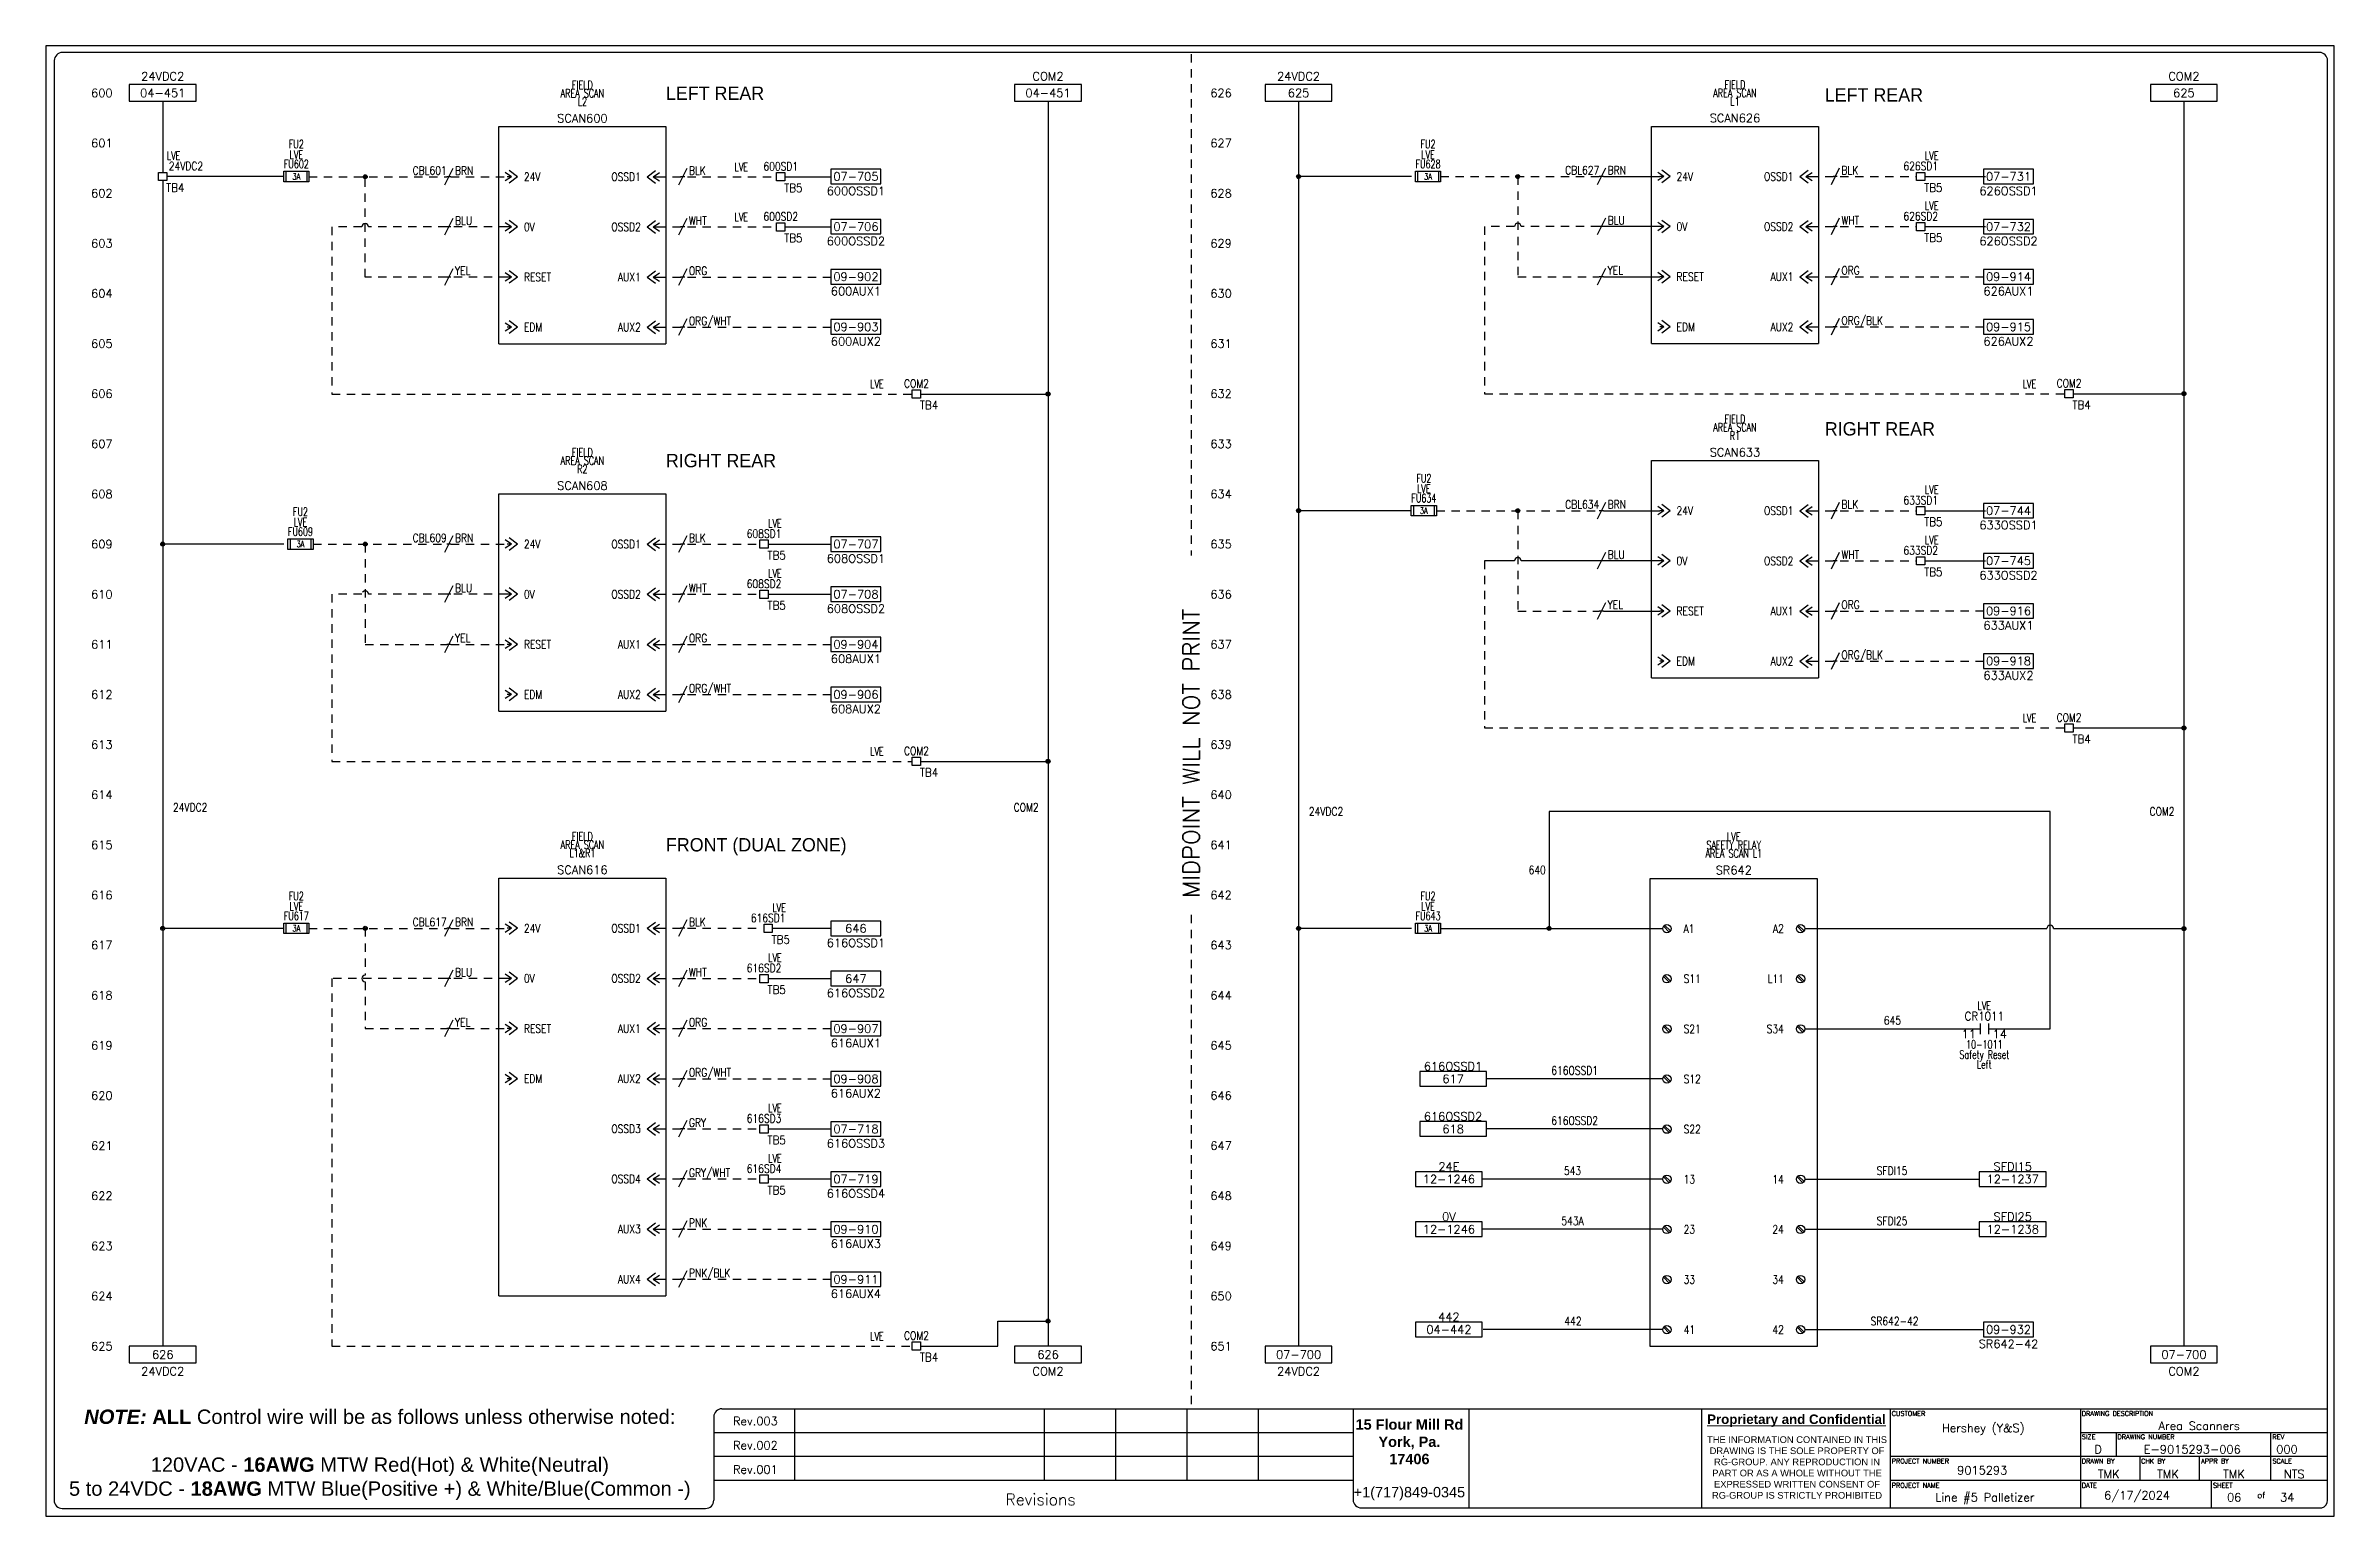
# Model space of a CAD drawing. Header units: inches. Extents: x 0 to 34.2, y 0 to 22.
import ezdxf
from ezdxf.enums import TextEntityAlignment as Align

# ---------------------------------------------------------------- set-up
doc = ezdxf.new("R2010")
doc.units = ezdxf.units.IN
doc.header["$MEASUREMENT"] = 0
doc.linetypes.add('HIDDEN2', pattern=[0.1875, 0.125, -0.0625])
for name, color, linetype in [('BLU_12AWG', 5, 'Continuous'), ('BLU_16AWG', 5, 'Continuous'), ('BLU_WHT_12AWG', 4, 'Continuous'), ('DESC', 150, 'Continuous'), ('DESCCHILD', 20, 'Continuous'), ('LOC', 8, 'Continuous'), ('MISC', 7, 'Continuous'), ('PSYMS', 7, 'Continuous'), ('SYMS', 7, 'Continuous'), ('TAGS', 1, 'Continuous'), ('TB_LABELS', 1, 'Continuous'), ('TERMS', 3, 'Continuous'), ('WIRENO', 3, 'Continuous'), ('WIREREF', 50, 'Continuous'), ('WIRES', 7, 'Continuous'), ('XREF', 7, 'Continuous'), ('XREFCHILD', 90, 'Continuous')]:
    doc.layers.add(name, color=color, linetype=linetype)
doc.layers.add('MidPoint', color=210, linetype='HIDDEN2', plot=False)
doc.styles.add('Annotative', font='arial.ttf')
doc.styles.add('Fields', font='simplex.shx', dxfattribs={"height": 0.185})
doc.styles.add('HAND', font='HAND.shx')
doc.styles.get("Standard").update_dxf_attribs({"font": 'arial.ttf'})
doc.styles.add('Title_Block', font='simplex.shx', dxfattribs={"height": 0.185})
doc.styles.add('WD', font='romans.shx', dxfattribs={"height": 0.185})

msp = doc.modelspace()

# ---------------------------------------------------------------- texts
at = {"style": 'WD'}
for s, p in [('601', (1, 20.5)), ('627', (17.75, 20.5)), ('602', (1, 19.75)), ('628', (17.75, 19.75)), ('603', (1, 19)), ('629', (17.75, 19)), ('604', (1, 18.25)), ('630', (17.75, 18.25)), ('605', (1, 17.5)), ('631', (17.75, 17.5)), ('606', (1, 16.75)), ('632', (17.75, 16.75)), ('607', (1, 16)), ('633', (17.75, 16)), ('608', (1, 15.25)), ('634', (17.75, 15.25)), ('609', (1, 14.5)), ('635', (17.75, 14.5)), ('610', (1, 13.75)), ('636', (17.75, 13.75)), ('611', (1, 13)), ('637', (17.75, 13)), ('612', (1, 12.25)), ('638', (17.75, 12.25)), ('613', (1, 11.5)), ('639', (17.75, 11.5)), ('614', (1, 10.75)), ('640', (17.75, 10.75)), ('615', (1, 10)), ('641', (17.75, 10)), ('616', (1, 9.25)), ('642', (17.75, 9.25)), ('617', (1, 8.5)), ('643', (17.75, 8.5)), ('618', (1, 7.75)), ('644', (17.75, 7.75)), ('619', (1, 7)), ('645', (17.75, 7)), ('620', (1, 6.25)), ('646', (17.75, 6.25)), ('621', (1, 5.5)), ('647', (17.75, 5.5)), ('622', (1, 4.75)), ('648', (17.75, 4.75)), ('623', (1, 4)), ('649', (17.75, 4)), ('624', (1, 3.25)), ('650', (17.75, 3.25)), ('625', (1, 2.5)), ('651', (17.75, 2.5))]:
    msp.add_text(s, height=0.125, dxfattribs=at).set_placement(p, align=Align.MIDDLE_RIGHT)
at = {"insert": (0.062, 1.552), "char_height": 0.215, "attachment_point": 1}
msp.add_mtext_dynamic_manual_height_columns('\\pxqc;{\\fArial|b1|i1|c0|p34;NOTE:} {\\fArial|b1|i0|c0|p34;ALL} Control wire will be as follows unless otherwise noted:\\P\\P120VAC - {\\fArial|b1|i0|c0|p34;16AWG} MTW Red(Hot) & White(Neutral)\\P5 to 24VDC - {\\fArial|b1|i0|c0|p34;18AWG} MTW Blue(Positive +) & White/Blue(Common -)', width=9.875, gutter_width=0.9, heights=[0], dxfattribs=at)
at = {"layer": 'PSYMS', "style": 'HAND'}
for s, p in [('LEFT REAR', (9.281, 21.246)), ('LEFT REAR', (26.625, 21.221)), ('RIGHT REAR', (26.625, 16.225)), ('RIGHT REAR', (9.281, 15.75)), ('FRONT (DUAL ZONE)', (9.281, 10.002))]:
    msp.add_text(s, height=0.2, dxfattribs=at).set_placement(p, align=Align.MIDDLE_LEFT)

# ---------------------------------------------------------------- blocks, each defined once
blk = doc.blocks.new('RG_Master_Ver_4_2_2')
at = {"color": 3}
for p, q in [((0.125, 21.734), (0.125, 0.194)), ((34.028, 21.856), (0.25, 21.856)), ((34.15, 0.194), (34.15, 21.734)), ((9.998, 1.441), (9.998, 0.194)), ((10.12, 1.563), (34.15, 1.563)), ((11.207, 1.563), (11.207, 0.496)), ((14.942, 1.563), (14.942, 0.496)), ((16.009, 1.563), (16.009, 0.496)), ((17.076, 1.563), (17.076, 0.496)), ((18.143, 1.563), (18.143, 0.496)), ((19.566, 1.563), (19.566, 0.203)), ((21.3, 1.563), (21.3, 0.072)), ((24.781, 1.562), (24.781, 0.072)), ((27.605, 1.563), (27.605, 0.072)), ((30.451, 1.563), (30.451, 0.072)), ((9.998, 1.207), (19.566, 1.207)), ((30.451, 1.207), (34.15, 1.207)), ((30.984, 1.207), (30.984, 0.852)), ((33.297, 1.207), (33.297, 0.852)), ((9.998, 0.852), (19.566, 0.852)), ((25.107, 0.852), (25.117, 0.852)), ((27.605, 0.852), (34.15, 0.852)), ((27.959, 0.852), (27.961, 0.852)), ((31.34, 0.852), (31.34, 0.496)), ((32.229, 0.852), (32.229, 0.496)), ((33.297, 0.852), (33.297, 0.496)), ((9.998, 0.496), (19.566, 0.496)), ((27.605, 0.496), (34.15, 0.496)), ((32.407, 0.496), (32.407, 0.085)), ((0.247, 0.072), (9.875, 0.072)), ((19.689, 0.081), (34.062, 0.081))]:
    blk.add_line(p, q, dxfattribs=at)
blk.add_lwpolyline([(0, -0.044), (34.25, -0.044), (34.25, 21.956), (0, 21.956)], close=True, dxfattribs=at)
for centre, radius, start, end in [((0.25, 21.734), 0.122, 90, 180), ((34.028, 21.734), 0.122, 0, 90), ((10.12, 1.441), 0.122, 90, 180), ((0.247, 0.194), 0.122, 180, 270), ((9.875, 0.194), 0.122, 270, 360), ((19.689, 0.203), 0.122, 180, 270), ((34.035, 0.192), 0.115, 283.6956, 0.7965)]:
    blk.add_arc(centre, radius, start, end, dxfattribs=at)
at = {"layer": 'MidPoint'}
for p, q in [((17.141, 21.831), (17.141, 14.331)), ((17.141, 8.956), (17.141, 1.581))]:
    blk.add_line(p, q, dxfattribs=at)
at = {"style": 'Title_Block'}
for s, width, heights, insert, char_height, attachment_point in [('\\pxqc;Rev.003', 1.24498, [0], (9.998, 1.442), 0.125, 1), ('\\pxqc;Rev.002', 1.24498, [0], (9.998, 1.08), 0.125, 1), ('\\pxqc;Rev.001', 1.24498, [0], (9.998, 0.717), 0.125, 1), ('\\pxqc;Revisions', 9.42628, [0.392], (14.889, 0.206), 0.17145, 5)]:
    blk.add_mtext_dynamic_manual_height_columns(s, width=width, gutter_width=0.857, heights=heights, dxfattribs=dict(at, insert=insert, char_height=char_height, attachment_point=attachment_point))
at = {"color": 3, "insert": (20.409, 1.406), "char_height": 0.14228, "attachment_point": 2}
blk.add_mtext_dynamic_manual_height_columns('{\\fArial|b1|i0|c0|p34;\\H1.08937x;15 Flour Mill Rd\\PYork, Pa. \\P17406}\\P\\P{\\H1.08937x;+1(717)849-0345}', width=1.73509, gutter_width=0.69, heights=[0], dxfattribs=at)
at = {"color": 3, "linetype": 'Continuous', "lineweight": 20, "insert": (26.201, 1.478), "char_height": 0.14228, "width": 2.80179, "attachment_point": 2, "style": 'Annotative'}
blk.add_mtext('{\\fArial|b1|i0|c0|p34;\\LProprietary and Confidential}', dxfattribs=at)
at = {"color": 3, "insert": (26.21, 1.152), "char_height": 0.1, "width": 2.78538, "attachment_point": 2, "style": 'Annotative'}
blk.add_mtext('THE INFORMATION CONTAINED IN THIS DRAWING IS THE SOLE PROPERTY OF RG-GROUP. ANY REPRODUCTION IN PART OR AS A WHOLE WITHOUT THE EXPRESSED WRITTEN CONSENT OF RG-GROUP IS STRICTLY PROHIBITED', dxfattribs=at)
at = {"insert": (30.807, 0.331), "char_height": 0.125, "attachment_point": 1, "style": 'Fields'}
blk.add_mtext('6/17/2024', dxfattribs=at)
at = {"style": 'Fields'}
for tag, p in [('DESCRIPTION_3', (13.116, 1.307)), ('DRN_3', (15.472, 1.307)), ('CHK_3', (16.529, 1.307)), ('APP_3', (17.552, 1.307)), ('DATE_3', (18.829, 1.307)), ('DRAWING_DESC', (32.229, 1.246)), ('DESCRIPTION_2', (13.116, 0.951)), ('DRN_2', (15.472, 0.951)), ('CHK_2', (16.529, 0.951)), ('APP_2', (17.552, 0.951)), ('DATE_2', (18.829, 0.951)), ('CUSTOMER', (28.997, 1.214)), ('DRAWING_#', (32.125, 0.894)), ('DESCRIPTION_1', (13.116, 0.596)), ('DRN_1', (15.472, 0.596)), ('CHK_1', (16.529, 0.596)), ('APP_1', (17.552, 0.596)), ('DATE_1', (18.829, 0.596)), ('PROJECT_#', (28.981, 0.581)), ('SIZE', (30.715, 0.894)), ('REV', (33.543, 0.894)), ('DRN_BY', (30.875, 0.524)), ('CHK_BY', (31.762, 0.524)), ('APP_BY', (32.75, 0.524)), ('SCALE', (33.652, 0.524)), ('PROJECT_NAME', (29.021, 0.176)), ('SHEETNUM', (32.753, 0.176)), ('TTL_SHTS', (33.547, 0.176))]:
    blk.add_attdef(tag, text='', height=0.125, dxfattribs=at).set_placement(p, align=Align.CENTER)
at = {"style": 'Fields', "flags": 9}
blk.add_attdef('WD_TB', (9.953, 0.194), '', height=0.0638, dxfattribs=at)
at = {"layer": 'MidPoint', "insert": (17.016, 9.206), "char_height": 0.25, "attachment_point": 1, "rotation": 90, "style": 'Fields'}
blk.add_mtext_dynamic_manual_height_columns('MIDPOINT WILL NOT PRINT', width=5.375, gutter_width=0.575, heights=[0], dxfattribs=at)
at = {"layer": 'TB_LABELS', "style": 'WD'}
for s, height, p in [('CUSTOMER', 0.0711, (27.627, 1.528)), ('DRAWING DESCRIPTION', 0.07114, (30.472, 1.528)), ('SIZE', 0.0711, (30.472, 1.179)), ('DRAWING NUMBER', 0.07114, (31.006, 1.179)), ('REV', 0.0711, (33.325, 1.179)), ('PROJECT NUMBER', 0.07114, (27.627, 0.816)), ('DRAWN BY', 0.0711, (30.472, 0.816)), ('CHK BY', 0.0711, (31.359, 0.816)), ('APPR BY', 0.0711, (32.258, 0.816)), ('SCALE', 0.0711, (33.325, 0.816)), ('PROJECT NAME', 0.07114, (27.627, 0.453)), ('DATE', 0.0711, (30.472, 0.453)), ('SHEET', 0.0711, (32.436, 0.453)), ('of', 0.0925, (33.098, 0.318))]:
    blk.add_text(s, height=height, dxfattribs=at).set_placement(p, align=Align.TOP_LEFT)
blk = doc.blocks.new('WD_MLRH')
at = {"style": 'WD'}
blk.add_attdef('RUNGFIRST', text='', height=0.125, dxfattribs=at).set_placement((-0.25, 0), align=Align.MIDDLE_RIGHT)
at = {"style": 'WD', "flags": 1}
for tag, p in [('WIRE-START', (-0.25, -0.356)), ('RUNGHORV', (-0.25, -0.127)), ('WIREMODE', (-0.25, -0.281)), ('RUNGDIST', (-0.25, -0.2)), ('RUNGCNT', (-0.25, -0.237)), ('RUNGINC', (-0.25, -0.163)), ('WIREFMT', (-0.25, -0.321)), ('WIRE-GSUF', (-0.25, -0.396)), ('PH3SPACE', (-0.25, -0.437))]:
    blk.add_attdef(tag, text='', height=0.025, dxfattribs=at).set_placement(p, align=Align.RIGHT)
blk = doc.blocks.new('HDV1_014')
for p, q in [((-1.25, 0), (1.25, 0)), ((-1.25, -3.25), (-1.25, 0)), ((1.25, 0), (1.25, -3.25)), ((-0.969, -0.75), (-1.094, -0.656)), ((0.969, -0.75), (1.094, -0.656)), ((-1.062, -0.75), (-1.156, -0.688)), ((-1.062, -0.75), (-1.156, -0.812)), ((-1.062, -0.75), (-1.125, -0.75)), ((-0.969, -0.75), (-1.094, -0.844)), ((0.969, -0.75), (1.094, -0.844)), ((1.062, -0.75), (1.156, -0.688)), ((1.062, -0.75), (1.156, -0.812)), ((1.062, -0.75), (1.125, -0.75)), ((-1.062, -1.5), (-1.156, -1.438)), ((-1.062, -1.5), (-1.156, -1.562)), ((-1.062, -1.5), (-1.125, -1.5)), ((-0.969, -1.5), (-1.094, -1.406)), ((-0.969, -1.5), (-1.094, -1.594)), ((0.969, -1.5), (1.094, -1.406)), ((0.969, -1.5), (1.094, -1.594)), ((1.062, -1.5), (1.156, -1.438)), ((1.062, -1.5), (1.156, -1.562)), ((1.062, -1.5), (1.125, -1.5)), ((-1.062, -2.25), (-1.156, -2.188)), ((-1.062, -2.25), (-1.156, -2.312)), ((-1.062, -2.25), (-1.125, -2.25)), ((-0.969, -2.25), (-1.094, -2.156)), ((-0.969, -2.25), (-1.094, -2.344)), ((0.969, -2.25), (1.094, -2.156)), ((0.969, -2.25), (1.094, -2.344)), ((1.062, -2.25), (1.156, -2.188)), ((1.062, -2.25), (1.156, -2.312)), ((1.062, -2.25), (1.125, -2.25)), ((-1.062, -3), (-1.156, -2.938)), ((-1.062, -3), (-1.156, -3.062)), ((-1.062, -3), (-1.125, -3)), ((-0.969, -3), (-1.094, -2.906)), ((-0.969, -3), (-1.094, -3.094)), ((0.969, -3), (1.094, -2.906)), ((0.969, -3), (1.094, -3.094)), ((1.062, -3), (1.156, -2.938)), ((1.062, -3), (1.156, -3.062)), ((1.062, -3), (1.125, -3)), ((-1.25, -3.25), (1.25, -3.25))]:
    blk.add_line(p, q)
at = {"style": 'WD', "width": 0.7}
for tag, p in [('INST', (0, 0.75)), ('LOC', (0, 0.625)), ('DESC1', (0, 0.5)), ('DESC2', (0, 0.375)), ('DESC3', (0, 0.25))]:
    blk.add_attdef(tag, text='', height=0.125, dxfattribs=at).set_placement(p, align=Align.MIDDLE_CENTER)
at = {"style": 'WD'}
blk.add_attdef('TAG1', text='', height=0.125, dxfattribs=at).set_placement((0, 0.125), align=Align.MIDDLE_CENTER)
at = {"style": 'WD', "flags": 9}
for tag, p in [('ASSYCODE', (0, -0.375)), ('MFG', (0, -0.125)), ('CAT', (0, -0.25)), ('FAMILY', (0, -0.5))]:
    blk.add_attdef(tag, text='', height=0.125, dxfattribs=at).set_placement(p, align=Align.MIDDLE_CENTER)
at = {"style": 'WD', "flags": 1}
for tag, p in [('X4TERM01', (-1.125, -0.75)), ('X1TERM10', (1.125, -0.75)), ('X4TERM02', (-1.125, -1.5)), ('X1TERM11', (1.125, -1.5)), ('X4TERM03', (-1.125, -2.25)), ('X1TERM12', (1.125, -2.25)), ('X4TERM04', (-1.125, -3)), ('X1TERM13', (1.125, -3))]:
    blk.add_attdef(tag, p, '', height=0.005, dxfattribs=at)
at = {"style": 'WD', "width": 0.8}
for tag, p in [('TERM01', (-0.875, -0.75)), ('TERM02', (-0.875, -1.5)), ('TERM03', (-0.875, -2.25)), ('TERM04', (-0.875, -3))]:
    blk.add_attdef(tag, text='', height=0.125, dxfattribs=at).set_placement(p, align=Align.MIDDLE_LEFT)
for tag, p in [('TERM10', (0.875, -0.75)), ('TERM11', (0.875, -1.5)), ('TERM12', (0.875, -2.25)), ('TERM13', (0.875, -3))]:
    blk.add_attdef(tag, text='', height=0.125, dxfattribs=at).set_placement(p, align=Align.MIDDLE_RIGHT)
blk = doc.blocks.new('HDV1_015')
for p, q in [((-1.25, 0), (1.25, 0)), ((-1.25, -6.25), (-1.25, 0)), ((1.25, 0), (1.25, -6.25)), ((-0.969, -0.75), (-1.094, -0.656)), ((0.969, -0.75), (1.094, -0.656)), ((-1.062, -0.75), (-1.156, -0.688)), ((-1.062, -0.75), (-1.156, -0.812)), ((-1.062, -0.75), (-1.125, -0.75)), ((-0.969, -0.75), (-1.094, -0.844)), ((0.969, -0.75), (1.094, -0.844)), ((1.062, -0.75), (1.156, -0.688)), ((1.062, -0.75), (1.156, -0.812)), ((1.062, -0.75), (1.125, -0.75)), ((-1.062, -1.5), (-1.156, -1.438)), ((-1.062, -1.5), (-1.156, -1.562)), ((-1.062, -1.5), (-1.125, -1.5)), ((-0.969, -1.5), (-1.094, -1.406)), ((-0.969, -1.5), (-1.094, -1.594)), ((0.969, -1.5), (1.094, -1.406)), ((0.969, -1.5), (1.094, -1.594)), ((1.062, -1.5), (1.156, -1.438)), ((1.062, -1.5), (1.156, -1.562)), ((1.062, -1.5), (1.125, -1.5)), ((-1.062, -2.25), (-1.156, -2.188)), ((-1.062, -2.25), (-1.156, -2.312)), ((-1.062, -2.25), (-1.125, -2.25)), ((-0.969, -2.25), (-1.094, -2.156)), ((-0.969, -2.25), (-1.094, -2.344)), ((0.969, -2.25), (1.094, -2.156)), ((0.969, -2.25), (1.094, -2.344)), ((1.062, -2.25), (1.156, -2.188)), ((1.062, -2.25), (1.156, -2.312)), ((1.062, -2.25), (1.125, -2.25)), ((-1.062, -3), (-1.156, -2.938)), ((-1.062, -3), (-1.156, -3.062)), ((-1.062, -3), (-1.125, -3)), ((-0.969, -3), (-1.094, -2.906)), ((-0.969, -3), (-1.094, -3.094)), ((0.969, -3), (1.094, -2.906)), ((0.969, -3), (1.094, -3.094)), ((1.062, -3), (1.156, -2.938)), ((1.062, -3), (1.156, -3.062)), ((1.062, -3), (1.125, -3)), ((0.969, -3.75), (1.094, -3.656)), ((0.969, -3.75), (1.094, -3.844)), ((1.062, -3.75), (1.156, -3.688)), ((1.062, -3.75), (1.156, -3.812)), ((1.062, -3.75), (1.125, -3.75)), ((0.969, -4.5), (1.094, -4.406)), ((1.062, -4.5), (1.156, -4.438)), ((0.969, -4.5), (1.094, -4.594)), ((1.062, -4.5), (1.156, -4.562)), ((1.062, -4.5), (1.125, -4.5)), ((0.969, -5.25), (1.094, -5.156)), ((0.969, -5.25), (1.094, -5.344)), ((1.062, -5.25), (1.156, -5.188)), ((1.062, -5.25), (1.156, -5.312)), ((1.062, -5.25), (1.125, -5.25)), ((0.969, -6), (1.094, -5.906)), ((0.969, -6), (1.094, -6.094)), ((1.062, -6), (1.156, -5.938)), ((1.062, -6), (1.156, -6.062)), ((1.062, -6), (1.125, -6)), ((-1.25, -6.25), (1.25, -6.25))]:
    blk.add_line(p, q)
at = {"style": 'WD', "width": 0.7}
for tag, p in [('INST', (0, 0.75)), ('LOC', (0, 0.625)), ('DESC1', (0, 0.5)), ('DESC2', (0, 0.375)), ('DESC3', (0, 0.25))]:
    blk.add_attdef(tag, text='', height=0.125, dxfattribs=at).set_placement(p, align=Align.MIDDLE_CENTER)
at = {"style": 'WD'}
blk.add_attdef('TAG1', text='', height=0.125, dxfattribs=at).set_placement((0, 0.125), align=Align.MIDDLE_CENTER)
at = {"style": 'WD', "flags": 9}
for tag, p in [('ASSYCODE', (0, -0.375)), ('MFG', (0, -0.125)), ('CAT', (0, -0.25)), ('FAMILY', (0, -0.5))]:
    blk.add_attdef(tag, text='', height=0.125, dxfattribs=at).set_placement(p, align=Align.MIDDLE_CENTER)
at = {"style": 'WD', "flags": 1}
for tag, p in [('X4TERM01', (-1.125, -0.75)), ('X1TERM10', (1.125, -0.75)), ('X4TERM02', (-1.125, -1.5)), ('X1TERM11', (1.125, -1.5)), ('X4TERM03', (-1.125, -2.25)), ('X1TERM12', (1.125, -2.25)), ('X4TERM04', (-1.125, -3)), ('X1TERM13', (1.125, -3)), ('X1TERM14', (1.125, -3.75)), ('X1TERM15', (1.125, -4.5)), ('X1TERM16', (1.125, -5.25)), ('X1TERM17', (1.125, -6))]:
    blk.add_attdef(tag, p, '', height=0.005, dxfattribs=at)
at = {"style": 'WD', "width": 0.8}
for tag, p in [('TERM01', (-0.875, -0.75)), ('TERM02', (-0.875, -1.5)), ('TERM03', (-0.875, -2.25)), ('TERM04', (-0.875, -3))]:
    blk.add_attdef(tag, text='', height=0.125, dxfattribs=at).set_placement(p, align=Align.MIDDLE_LEFT)
for tag, p in [('TERM10', (0.875, -0.75)), ('TERM11', (0.875, -1.5)), ('TERM12', (0.875, -2.25)), ('TERM13', (0.875, -3)), ('TERM14', (0.875, -3.75)), ('TERM15', (0.875, -4.5)), ('TERM16', (0.875, -5.25)), ('TERM17', (0.875, -6))]:
    blk.add_attdef(tag, text='', height=0.125, dxfattribs=at).set_placement(p, align=Align.MIDDLE_RIGHT)
blk = doc.blocks.new('WDDOT')
for radius in [0.03, 0.0187, 0.00929]:
    blk.add_circle((0, 0), radius)
blk = doc.blocks.new('HW01')
for p, q in [((0.062, 0.125), (-0.062, -0.125)), ((0.031, 0), (-0.031, 0))]:
    blk.add_line(p, q)
at = {"style": 'WD', "width": 0.7, "flags": 1}
for tag, p in [('INST', (0, 0.357)), ('LOC', (0, 0.188)), ('DESC1', (0, -0.456)), ('XREF', (0, -0.3)), ('DESC2', (0, -0.613))]:
    blk.add_attdef(tag, text='', height=0.125, dxfattribs=at).set_placement(p, align=Align.CENTER)
at = {"style": 'WD', "width": 0.8}
blk.add_attdef('TAG1', text='', height=0.125, dxfattribs=at).set_placement((-0.031, 0.031), align=Align.RIGHT)
at = {"style": 'WD', "flags": 1}
for tag, p in [('X4TERM01', (-0.031, 0)), ('X1TERM01', (0.031, 0))]:
    blk.add_attdef(tag, p, '', height=0.0125, dxfattribs=at)
at = {"linetype": 'Continuous', "style": 'WD', "flags": 9}
blk.add_attdef('ASSYCODE', text='', height=0.01, dxfattribs=at).set_placement((0.029, 0.042), align=Align.CENTER)
at = {"style": 'WD'}
for tag, p in [('X2LINK', (0, 0.125)), ('X8LINK', (0, -0.125))]:
    blk.add_attdef(tag, p, '', height=0.01, dxfattribs=at)
at = {"style": 'WD', "flags": 9}
blk.add_attdef('FAMILY', text='', height=0.01, dxfattribs=at).set_placement((0.023, 0.118), align=Align.CENTER)
at = {"style": 'WD', "width": 0.8}
blk.add_attdef('RATING1', (0.094, 0.031), '', height=0.125, dxfattribs=at)
at = {"style": 'WD', "width": 0.8, "flags": 1}
blk.add_attdef('MFG', text='', height=0.0938, dxfattribs=at).set_placement((-0.125, -0.031), align=Align.TOP_RIGHT)
blk.add_attdef('CAT', text='', height=0.0938, dxfattribs=at).set_placement((0.031, -0.031), align=Align.TOP_LEFT)
blk = doc.blocks.new('HW02')
for p, q in [((0.062, 0.125), (-0.062, -0.125)), ((0.031, 0), (-0.031, 0))]:
    blk.add_line(p, q)
at = {"style": 'WD', "width": 0.7, "flags": 1}
for tag, p in [('INST', (0, 0.357)), ('LOC', (0, 0.188)), ('DESC1', (0, -0.456)), ('XREF', (0, -0.3)), ('DESC2', (0, -0.613))]:
    blk.add_attdef(tag, text='', height=0.125, dxfattribs=at).set_placement(p, align=Align.CENTER)
at = {"style": 'WD', "width": 0.8}
blk.add_attdef('TAG2', text='', height=0.125, dxfattribs=at).set_placement((-0.031, 0.031), align=Align.RIGHT)
at = {"style": 'WD', "flags": 1}
for tag, p in [('X4TERM01', (-0.031, 0)), ('X1TERM01', (0.031, 0))]:
    blk.add_attdef(tag, p, '', height=0.0125, dxfattribs=at)
at = {"style": 'WD'}
for tag, p in [('X2LINK', (0, 0.125)), ('X8LINK', (0, -0.125))]:
    blk.add_attdef(tag, p, '', height=0.01, dxfattribs=at)
at = {"style": 'WD', "flags": 9}
blk.add_attdef('FAMILY', text='', height=0.01, dxfattribs=at).set_placement((0.023, 0.118), align=Align.CENTER)
at = {"style": 'WD', "width": 0.8}
blk.add_attdef('RATING1', (0.094, 0.031), '', height=0.125, dxfattribs=at)
blk = doc.blocks.new('HDV1_002')
for p, q in [((0, 0), (2.5, 0)), ((0, -7), (0, 0)), ((2.5, 0), (2.5, -7)), ((0.198, -0.715), (0.285, -0.802)), ((0.215, -0.698), (0.302, -0.785)), ((2.198, -0.715), (2.285, -0.802)), ((2.215, -0.698), (2.302, -0.785)), ((0.198, -1.465), (0.285, -1.552)), ((0.215, -1.448), (0.302, -1.535)), ((2.198, -1.465), (2.285, -1.552)), ((2.215, -1.448), (2.302, -1.535)), ((0.198, -2.215), (0.285, -2.302)), ((0.215, -2.198), (0.302, -2.285)), ((2.198, -2.215), (2.285, -2.302)), ((2.215, -2.198), (2.302, -2.285)), ((0.198, -2.965), (0.285, -3.052)), ((0.215, -2.948), (0.302, -3.035)), ((0.198, -3.715), (0.285, -3.802)), ((0.215, -3.698), (0.302, -3.785)), ((0.215, -4.448), (0.302, -4.535)), ((2.215, -4.448), (2.302, -4.535)), ((0.198, -4.465), (0.285, -4.552)), ((2.198, -4.465), (2.285, -4.552)), ((0.198, -5.215), (0.285, -5.302)), ((0.215, -5.198), (0.302, -5.285)), ((2.198, -5.215), (2.285, -5.302)), ((2.215, -5.198), (2.302, -5.285)), ((0.198, -5.965), (0.285, -6.052)), ((0.215, -5.948), (0.302, -6.035)), ((2.198, -5.965), (2.285, -6.052)), ((2.215, -5.948), (2.302, -6.035)), ((0.198, -6.715), (0.285, -6.802)), ((0.215, -6.698), (0.302, -6.785)), ((2.198, -6.715), (2.285, -6.802)), ((2.215, -6.698), (2.302, -6.785)), ((2.5, -7), (0, -7))]:
    blk.add_line(p, q)
for centre in [(0.25, -0.75), (2.25, -0.75), (0.25, -1.5), (2.25, -1.5), (0.25, -2.25), (2.25, -2.25), (0.25, -3), (0.25, -3.75), (0.25, -4.5), (2.25, -4.5), (0.25, -5.25), (2.25, -5.25), (0.25, -6), (2.25, -6), (0.25, -6.75), (2.25, -6.75)]:
    blk.add_circle(centre, 0.0625)
at = {"style": 'WD', "width": 0.7}
for tag, p in [('INST', (1.25, 0.75)), ('LOC', (1.25, 0.625)), ('DESC1', (1.25, 0.5)), ('DESC2', (1.25, 0.375)), ('DESC3', (1.25, 0.25))]:
    blk.add_attdef(tag, text='', height=0.125, dxfattribs=at).set_placement(p, align=Align.MIDDLE_CENTER)
at = {"style": 'WD'}
blk.add_attdef('TAG1', text='', height=0.125, dxfattribs=at).set_placement((1.25, 0.125), align=Align.MIDDLE_CENTER)
at = {"style": 'WD', "flags": 9}
for tag, p in [('ASSYCODE', (1.25, -0.375)), ('MFG', (1.25, -0.125)), ('CAT', (1.25, -0.25)), ('FAMILY', (1.25, -0.5))]:
    blk.add_attdef(tag, text='', height=0.125, dxfattribs=at).set_placement(p, align=Align.MIDDLE_CENTER)
at = {"style": 'WD', "flags": 1}
for tag, p in [('X4TERM01', (0.188, -0.75)), ('X1TERM10', (2.312, -0.75)), ('X4TERM02', (0.188, -1.5)), ('X1TERM11', (2.312, -1.5)), ('X4TERM03', (0.188, -2.25)), ('X1TERM12', (2.312, -2.25)), ('X4TERM04', (0.188, -3)), ('X4TERM05', (0.188, -3.75)), ('X4TERM06', (0.188, -4.5)), ('X1TERM13', (2.312, -4.5)), ('X4TERM07', (0.188, -5.25)), ('X1TERM14', (2.312, -5.25)), ('X4TERM08', (0.188, -6)), ('X1TERM15', (2.312, -6)), ('X4TERM09', (0.188, -6.75)), ('X1TERM16', (2.312, -6.75))]:
    blk.add_attdef(tag, p, '', height=0.005, dxfattribs=at)
at = {"style": 'WD', "width": 0.8}
for tag, p in [('TERM01', (0.5, -0.75)), ('TERM02', (0.5, -1.5)), ('TERM03', (0.5, -2.25)), ('TERM04', (0.5, -3)), ('TERM05', (0.5, -3.75)), ('TERM06', (0.5, -4.5)), ('TERM07', (0.5, -5.25)), ('TERM08', (0.5, -6)), ('TERM09', (0.5, -6.75))]:
    blk.add_attdef(tag, text='', height=0.125, dxfattribs=at).set_placement(p, align=Align.MIDDLE_LEFT)
for tag, p in [('TERM10', (2, -0.75)), ('TERM11', (2, -1.5)), ('TERM12', (2, -2.25)), ('TERM13', (2, -4.5)), ('TERM14', (2, -5.25)), ('TERM15', (2, -6)), ('TERM16', (2, -6.75))]:
    blk.add_attdef(tag, text='', height=0.125, dxfattribs=at).set_placement(p, align=Align.MIDDLE_RIGHT)
blk = doc.blocks.new('Hcr21')
at = {"linetype": 'Continuous'}
for p, q in [((-0.062, 0.08), (-0.062, -0.08)), ((0.062, 0.08), (0.062, -0.08))]:
    blk.add_line(p, q, dxfattribs=at)
at = {"style": 'WD'}
for tag, width, p in [('INST', 0.7, (0, 0.451)), ('LOC', 0.7, (0, 0.281)), ('TAG2', 0.9, (0, 0.125)), ('DESC1', 0.7, (0, -0.449)), ('XREF', 0.7, (0, -0.297)), ('DESC2', 0.7, (0, -0.597)), ('DESC3', 0.7, (0, -0.744))]:
    blk.add_attdef(tag, text='', height=0.125, dxfattribs=dict(at, width=width)).set_placement(p, align=Align.CENTER)
for tag, p, height, flags in [('X4TERM01', (-0.062, 0), 0.0125, 1), ('X1TERM02', (0.062, 0), 0.0125, 1), ('FAMILY', (0.097, 0.053), 0.01, 9), ('CONTACT', (0.097, 0.036), 0.01, 1)]:
    blk.add_attdef(tag, p, '', height=height, dxfattribs=dict(at, flags=flags))
for tag, p in [('X2LINK', (0, 0.125)), ('X8LINK', (0, -0.125))]:
    blk.add_attdef(tag, p, '', height=0.01, dxfattribs=at)
at = {"linetype": 'Continuous', "style": 'WD', "flags": 8}
blk.add_attdef('TERM01', text='', height=0.125, dxfattribs=at).set_placement((-0.125, -0.016), align=Align.TOP_RIGHT)
blk.add_attdef('TERM02', text='', height=0.125, dxfattribs=at).set_placement((0.125, -0.016), align=Align.TOP_LEFT)
blk = doc.blocks.new('HA2D1_REF_1')
for p, q in [((0, 0.25), (0, 0)), ((1, 0.25), (0, 0.25)), ((0, 0), (1, 0)), ((1, 0), (1, 0.25))]:
    blk.add_line(p, q)
at = {"style": 'WD'}
for tag, p in [('DESC1', (0.5, 0.3125)), ('XREF', (0.5, 0.0625))]:
    blk.add_attdef(tag, text='', height=0.125, dxfattribs=at).set_placement(p, align=Align.CENTER)
at = {"style": 'WD', "flags": 1}
blk.add_attdef('SIGCODE', text='', height=0.125, dxfattribs=at).set_placement((0.5, -0.125), align=Align.CENTER)
blk = doc.blocks.new('HA2S1_REF_1')
for p, q in [((0, 0.25), (0, 0)), ((1, 0.25), (0, 0.25)), ((0, 0), (1, 0)), ((1, 0), (1, 0.25))]:
    blk.add_line(p, q)
at = {"style": 'WD', "flags": 1}
blk.add_attdef('SIGCODE', text='', height=0.125, dxfattribs=at).set_placement((0.5, 0.3125), align=Align.CENTER)
at = {"style": 'WD'}
for tag, p in [('XREF', (0.5, 0.0625)), ('DESC1', (0.5, -0.1875))]:
    blk.add_attdef(tag, text='', height=0.125, dxfattribs=at).set_placement(p, align=Align.CENTER)
blk = doc.blocks.new('HA2S1_REF1')
for p, q in [((0, 0.109), (0, -0.109)), ((0.75, 0.109), (0, 0.109)), ((0.75, -0.109), (0.75, 0.109)), ((0, -0.109), (0.75, -0.109))]:
    blk.add_line(p, q)
at = {"style": 'WD', "flags": 1}
blk.add_attdef('SIGCODE', (0.062, 0.158), '', height=0.125, dxfattribs=at)
at = {"style": 'WD'}
for tag, p in [('XREF', (0.375, -0.063)), ('DESC1', (0.375, -0.278))]:
    blk.add_attdef(tag, text='', height=0.125, dxfattribs=at).set_placement(p, align=Align.CENTER)
blk = doc.blocks.new('HA2D1_REF1')
for p, q in [((-0.0625, 0.109375), (-0.0625, -0.109375)), ((0.9375, 0.109375), (-0.0625, 0.109375)), ((0.9375, -0.109375), (0.9375, 0.109375)), ((-0.0625, -0.109375), (0.9375, -0.109375))]:
    blk.add_line(p, q)
at = {"style": 'WD', "flags": 1}
blk.add_attdef('SIGCODE', (0, 0.3125), '', height=0.125, dxfattribs=at)
at = {"style": 'WD'}
for tag, p in [('DESC1', (0.4375, 0.125)), ('XREF', (0.4375, -0.0625))]:
    blk.add_attdef(tag, text='', height=0.125, dxfattribs=at).set_placement(p, align=Align.CENTER)
blk = doc.blocks.new('HT0W01')
for p, q in [((-0.062, 0.062), (0.062, 0.062)), ((-0.062, -0.062), (-0.062, 0.062)), ((0.062, 0.062), (0.062, -0.062)), ((0.062, -0.062), (-0.062, -0.062))]:
    blk.add_line(p, q)
at = {"style": 'WD'}
for tag, p, width in [('INST', (0.062, 0.42), 0.7), ('LOC', (0.062, 0.25), 0.7), ('DESC1', (0.05, -0.385), 0.8)]:
    blk.add_attdef(tag, p, '', height=0.125, dxfattribs=dict(at, width=width))
at = {"linetype": 'Continuous', "style": 'WD', "width": 0.8, "flags": 8}
blk.add_attdef('WIRENO', text='', height=0.125, dxfattribs=at).set_placement((0, 0.094), align=Align.CENTER)
at = {"style": 'WD', "flags": 1}
for tag, p, height in [('X4TERM01', (-0.062, 0), 0.0125), ('X4TERMDESC01', (-0.055, -0.023), 0.025), ('X2TERMDESC01', (-0.006, 0.029), 0.025), ('STRIPSEQ', (0, 0), 0.00125), ('X2TERM01', (0, 0.062), 0.0125), ('X1TERMDESC01', (0.039, 0.007), 0.025), ('X1TERM01', (0.062, 0), 0.0125), ('LINKTERM', (0, -0.002), 0.00125), ('X8TERM01', (0, -0.062), 0.0125), ('X8TERMDESC01', (0, -0.054), 0.025)]:
    blk.add_attdef(tag, p, '', height=height, dxfattribs=at)
at = {"linetype": 'Continuous', "style": 'WD', "width": 0.8, "flags": 1}
blk.add_attdef('MFG', text='', height=0.109, dxfattribs=at).set_placement((0.088, -0.406), align=Align.RIGHT)
at = {"linetype": 'Continuous', "style": 'WD'}
for tag, p, height, width, flags in [('TAGSTRIP', (0.05, -0.229), 0.125, 0.9, 8), ('CAT', (0.213, -0.406), 0.109, 0.8, 1), ('DESC2', (0.05, -0.541), 0.125, 0.8, 8), ('DESC3', (0.05, -0.698), 0.125, 0.8, 8)]:
    blk.add_attdef(tag, p, '', height=height, dxfattribs=dict(at, width=width, flags=flags))
at = {"style": 'WD', "width": 0.7, "flags": 1}
blk.add_attdef('ASSYCODE', (0.062, -0.281), '', height=0.01, dxfattribs=at)
blk = doc.blocks.new('HFU1')
for p, q in [((-0.188, -0.078), (-0.188, 0.078)), ((-0.188, 0.078), (0.188, 0.078)), ((-0.156, 0.078), (-0.156, -0.078)), ((0.156, 0.078), (0.156, -0.078)), ((0.188, 0.078), (0.188, -0.078)), ((0.188, -0.078), (-0.188, -0.078))]:
    blk.add_line(p, q)
at = {"style": 'WD', "width": 0.7}
for tag, p in [('INST', (0, 0.422)), ('LOC', (0, 0.266)), ('TAG1', (0, 0.125))]:
    blk.add_attdef(tag, text='', height=0.125, dxfattribs=at).set_placement(p, align=Align.CENTER)
at = {"style": 'WD'}
for tag, p, height, flags in [('X4TERM01', (-0.188, 0), 0.0109, 1), ('FAMILY', (0.129, 0.108), 0.01, 9), ('X1TERM02', (0.188, 0), 0.0109, 1)]:
    blk.add_attdef(tag, p, '', height=height, dxfattribs=dict(at, flags=flags))
at = {"style": 'WD', "width": 0.7}
blk.add_attdef('RATING1', text='', height=0.0938, dxfattribs=at).set_placement((0, 0), align=Align.MIDDLE_CENTER)
at = {"style": 'WD'}
for tag, p in [('X2LINK', (0, 0.109)), ('X8LINK', (0, -0.109))]:
    blk.add_attdef(tag, p, '', height=0.01, dxfattribs=at)
at = {"linetype": 'Continuous', "style": 'WD', "flags": 9}
for tag, p in [('ASSYCODE', (0.157, 0.251)), ('MFG', (0.156, 0.083)), ('CAT', (0.156, 0.102))]:
    blk.add_attdef(tag, text='', height=0.01, dxfattribs=at).set_placement(p, align=Align.CENTER)
at = {"linetype": 'Continuous', "style": 'WD', "width": 0.7, "flags": 8}
blk.add_attdef('TERM01', text='', height=0.1, dxfattribs=at).set_placement((-0.25, -0.016), align=Align.TOP_RIGHT)
at = {"style": 'WD', "width": 0.7}
for tag, p in [('DESC1', (0.047, -0.234)), ('DESC2', (0.047, -0.391)), ('DESC3', (0.047, -0.547))]:
    blk.add_attdef(tag, text='', height=0.125, dxfattribs=at).set_placement(p, align=Align.MIDDLE_LEFT)
at = {"linetype": 'Continuous', "style": 'WD', "width": 0.7, "flags": 8}
blk.add_attdef('TERM02', text='', height=0.1, dxfattribs=at).set_placement((0.25, -0.016), align=Align.TOP_LEFT)
blk = doc.blocks.new('WD_WNV')
at = {"linetype": 'Continuous', "style": 'WD', "width": 0.8}
blk.add_attdef('WIRENO', text='', height=0.125, dxfattribs=at).set_placement((-0.05, 0), align=Align.MIDDLE_RIGHT)
at = {"style": 'WD', "flags": 1}
for tag, p in [('W01USER', (-0.062, 0.094)), ('W02USER', (-0.062, 0.086)), ('W03USER', (-0.062, 0.078)), ('W04USER', (-0.062, 0.07)), ('W05USER', (-0.062, 0.062)), ('W06USER', (-0.062, 0.055)), ('W07USER', (-0.062, 0.047)), ('W08USER', (-0.062, 0.039)), ('W09USER', (-0.062, 0.031)), ('W10USER', (-0.062, 0.023))]:
    blk.add_attdef(tag, text='', height=0.005, dxfattribs=at).set_placement(p, align=Align.CENTER)
blk = doc.blocks.new('WD_WNH')
at = {"linetype": 'Continuous', "style": 'WD', "width": 0.8}
blk.add_attdef('WIRENO', text='', height=0.125, dxfattribs=at).set_placement((0, 0.062), align=Align.CENTER)
at = {"style": 'WD', "flags": 1}
for tag, p in [('W01USER', (0, 0.078)), ('W02USER', (0, 0.07)), ('W03USER', (0, 0.062)), ('W04USER', (0, 0.055)), ('W05USER', (0, 0.047)), ('W06USER', (0, 0.039)), ('W07USER', (0, 0.031)), ('W08USER', (0, 0.023)), ('W09USER', (0, 0.016)), ('W10USER', (0, 0.008))]:
    blk.add_attdef(tag, text='', height=0.005, dxfattribs=at).set_placement(p, align=Align.CENTER)

# ---------------------------------------------------------------- linework, layer by layer
at = {"layer": 'BLU_12AWG'}
for p, q in [((1.75, 21.125), (1.75, 20.062)), ((18.75, 21.125), (18.75, 2.5)), ((1.75, 19.938), (1.75, 2.5)), ((3.562, 20), (1.812, 20)), ((20.438, 20), (18.75, 20)), ((20.438, 15), (18.75, 15)), ((3.562, 14.5), (1.75, 14.5)), ((3.562, 8.75), (1.75, 8.75)), ((20.438, 8.75), (18.75, 8.75))]:
    msp.add_line(p, q, dxfattribs=at)
at = {"layer": 'BLU_16AWG'}
for p, q in [((11.062, 19.996), (11.75, 19.996)), ((28.125, 20), (29.031, 20)), ((11.062, 19.246), (11.75, 19.246)), ((28.125, 19.25), (29.031, 19.25)), ((28.125, 15), (29.031, 14.999)), ((10.812, 14.5), (11.75, 14.5)), ((28.125, 14.249), (29.031, 14.249)), ((10.812, 13.75), (11.75, 13.75)), ((30, 10.5), (22.5, 10.5)), ((22.5, 10.5), (22.5, 8.75)), ((30, 7.25), (30, 10.5)), ((10.875, 8.752), (11.75, 8.752)), ((20.875, 8.75), (24.2, 8.75)), ((10.812, 8.002), (11.75, 8.002)), ((26.326, 7.25), (28.951, 7.25)), ((29.076, 7.25), (30, 7.25)), ((24.201, 6.5), (21.562, 6.5)), ((10.812, 5.752), (11.75, 5.752)), ((24.201, 5.75), (21.562, 5.75)), ((10.812, 5.002), (11.75, 5.002)), ((24.201, 5), (21.5, 5)), ((26.326, 5), (28.938, 5)), ((24.201, 4.25), (21.5, 4.25)), ((26.326, 4.25), (28.938, 4.25)), ((24.201, 2.75), (21.513, 2.75)), ((26.326, 2.75), (29.013, 2.75))]:
    msp.add_line(p, q, dxfattribs=at)
at = {"layer": 'BLU_WHT_12AWG'}
for p, q in [((15, 21.125), (15, 2.5)), ((32, 21.125), (32, 2.5)), ((13.094, 16.746), (15, 16.746)), ((30.344, 16.75), (32, 16.75)), ((30.344, 11.749), (32, 11.749)), ((13.094, 11.25), (15, 11.25)), ((26.325, 8.747), (29.95, 8.747)), ((30.05, 8.747), (32, 8.747)), ((14.25, 2.502), (14.25, 2.875)), ((14.25, 2.875), (15, 2.875)), ((13.094, 2.502), (14.25, 2.502))]:
    msp.add_line(p, q, dxfattribs=at)
msp.add_arc((30, 8.747), 0.05, 0, 180, dxfattribs=at)
at = {"layer": 'WIRES', "linetype": 'HIDDEN2'}
for p, q in [((3.938, 19.996), (6, 19.996)), ((4.781, 18.496), (4.781, 19.996)), ((6.062, 19.996), (6.906, 19.996)), ((9.156, 19.996), (10.938, 19.996)), ((20.875, 20), (23.25, 20)), ((22.031, 20), (22.031, 18.5)), ((26.406, 20), (28, 20)), ((4.731, 19.246), (4.281, 19.246)), ((4.281, 19.246), (4.281, 16.746)), ((6, 19.246), (4.831, 19.246)), ((6.906, 19.246), (6.062, 19.246)), ((9.156, 19.246), (10.938, 19.246)), ((21.981, 19.25), (21.531, 19.25)), ((21.531, 19.25), (21.531, 16.75)), ((23.25, 19.25), (22.081, 19.25)), ((26.406, 19.25), (28, 19.25)), ((6, 18.496), (4.781, 18.496)), ((6.906, 18.496), (6.062, 18.496)), ((9.156, 18.496), (11.75, 18.496)), ((22.031, 18.5), (23.25, 18.5)), ((26.406, 18.5), (29, 18.5)), ((9.156, 17.746), (11.75, 17.746)), ((26.406, 17.75), (29, 17.75)), ((4.281, 16.746), (12.969, 16.746)), ((21.531, 16.75), (30.219, 16.75)), ((20.812, 14.998), (23.25, 14.998)), ((22.031, 14.999), (22.031, 13.499)), ((26.406, 14.999), (28, 14.999)), ((4, 14.5), (6, 14.5)), ((4.781, 14.5), (4.781, 13)), ((6.062, 14.5), (6.906, 14.5)), ((9.156, 14.5), (10.688, 14.5)), ((21.531, 14.249), (21.531, 11.749)), ((26.406, 14.249), (28, 14.25)), ((4.731, 13.75), (4.281, 13.75)), ((4.281, 13.75), (4.281, 11.25)), ((6, 13.75), (4.831, 13.75)), ((6.906, 13.75), (6.062, 13.75)), ((9.156, 13.75), (10.688, 13.75)), ((22.031, 13.499), (23.25, 13.499)), ((26.406, 13.499), (29, 13.5)), ((4.781, 13), (6, 13)), ((6.062, 13), (6.906, 13)), ((9.156, 13), (11.75, 13)), ((26.406, 12.749), (29, 12.749)), ((9.156, 12.25), (11.75, 12.25)), ((21.531, 11.749), (30.219, 11.749)), ((4.281, 11.25), (8.625, 11.25)), ((8.625, 11.25), (12.969, 11.25)), ((3.938, 8.75), (6, 8.75)), ((4.781, 8.752), (4.781, 8.052)), ((6.062, 8.75), (6.906, 8.75)), ((9.156, 8.752), (10.688, 8.752)), ((4.281, 8.002), (4.281, 2.502)), ((6, 8.002), (4.281, 8.002)), ((4.781, 7.952), (4.781, 7.252)), ((6.906, 8.002), (6.062, 8.002)), ((9.156, 8.002), (10.688, 8.002)), ((4.781, 7.252), (6, 7.252)), ((6.062, 7.252), (6.906, 7.252)), ((9.156, 7.252), (11.75, 7.252)), ((9.156, 6.502), (11.75, 6.502)), ((9.156, 5.752), (10.688, 5.752)), ((9.156, 5.002), (10.688, 5.002)), ((9.156, 4.252), (11.75, 4.252)), ((9.156, 3.502), (11.75, 3.502)), ((4.281, 2.502), (6.281, 2.502)), ((6.281, 2.502), (12.969, 2.502))]:
    msp.add_line(p, q, dxfattribs=at)
at = {"layer": 'WIRES'}
for p, q in [((23.312, 20), (24.156, 20)), ((24.156, 19.25), (23.312, 19.25)), ((23.312, 18.5), (24.156, 18.5)), ((23.312, 14.998), (24.156, 14.998)), ((21.981, 14.249), (21.531, 14.249)), ((23.25, 14.249), (22.081, 14.249)), ((24.156, 14.249), (23.312, 14.249)), ((23.312, 13.499), (24.156, 13.499))]:
    msp.add_line(p, q, dxfattribs=at)
for centre, start, end in [((4.781, 19.246), 0, 180), ((22.031, 19.25), 0, 180), ((22.031, 14.249), 0, 180), ((4.781, 8.002), 90, 270)]:
    msp.add_arc(centre, 0.05, start, end, dxfattribs=at)
at = {"layer": 'WIRES', "linetype": 'HIDDEN2'}
msp.add_arc((4.781, 13.75), 0.05, 0, 180, dxfattribs=at)

# ---------------------------------------------------------------- block references
ref = msp.add_blockref('RG_Master_Ver_4_2_2', (0, 0))
ref.add_attrib('CUSTOMER', 'Hershey (Y&S)', dxfattribs={"height": 0.125, "style": 'Fields'}).set_placement((28.997, 1.214), align=Align.CENTER)
ref.add_attrib('DRAWING_DESC', 'Area Scanners', dxfattribs={"height": 0.125, "style": 'Fields'}).set_placement((32.229, 1.246), align=Align.CENTER)
ref.add_attrib('PROJECT_#', '9015293', dxfattribs={"height": 0.125, "style": 'Fields'}).set_placement((28.981, 0.581), align=Align.CENTER)
ref.add_attrib('PROJECT_NAME', 'Line #5 Palletizer', dxfattribs={"height": 0.125, "style": 'Fields'}).set_placement((29.021, 0.176), align=Align.CENTER)
ref.add_attrib('SIZE', 'D', dxfattribs={"height": 0.125, "style": 'Fields'}).set_placement((30.715, 0.894), align=Align.CENTER)
ref.add_attrib('APP_BY', 'TMK', dxfattribs={"height": 0.125, "style": 'Fields'}).set_placement((32.75, 0.524), align=Align.CENTER)
ref.add_attrib('DRAWING_#', 'E-9015293-006', dxfattribs={"height": 0.125, "style": 'Fields'}).set_placement((32.125, 0.894), align=Align.CENTER)
ref.add_attrib('REV', '000', dxfattribs={"height": 0.125, "style": 'Fields'}).set_placement((33.543, 0.894), align=Align.CENTER)
ref.add_attrib('SCALE', 'NTS', dxfattribs={"height": 0.125, "style": 'Fields'}).set_placement((33.652, 0.524), align=Align.CENTER)
ref.add_attrib('DRN_BY', 'TMK', dxfattribs={"height": 0.125, "style": 'Fields'}).set_placement((30.875, 0.524), align=Align.CENTER)
ref.add_attrib('CHK_BY', 'TMK', dxfattribs={"height": 0.125, "style": 'Fields'}).set_placement((31.762, 0.524), align=Align.CENTER)
ref.add_attrib('SHEETNUM', '06', dxfattribs={"height": 0.125, "style": 'Fields'}).set_placement((32.753, 0.176), align=Align.CENTER)
ref.add_attrib('TTL_SHTS', '34', dxfattribs={"height": 0.125, "style": 'Fields'}).set_placement((33.547, 0.176), align=Align.CENTER)
for p, values in [((1.25, 21.25), {'RUNGFIRST': '600'}), ((18, 21.25), {'RUNGFIRST': '626'})]:
    msp.add_blockref('WD_MLRH', p).add_auto_attribs(values)
at = {"layer": 'SYMS'}
ref = msp.add_blockref('HA2D1_REF_1', (1.25, 21.125), dxfattribs=at)
ref.add_attrib('XREF', '04-451', dxfattribs={"layer": 'XREF', "height": 0.125, "style": 'WD'}).set_placement((1.75, 21.188), align=Align.CENTER)
ref.add_attrib('DESC1', '24VDC2', dxfattribs={"layer": 'DESC', "height": 0.125, "style": 'WD'}).set_placement((1.75, 21.438), align=Align.CENTER)
ref = msp.add_blockref('HDV1_014', (8.031, 20.746), dxfattribs=at)
ref.add_attrib('TERM10', 'OSSD1', dxfattribs={"layer": 'TERMS', "height": 0.125, "style": 'WD', "width": 0.8}).set_placement((8.906, 19.996), align=Align.MIDDLE_RIGHT)
ref.add_attrib('TERM01', '24V', dxfattribs={"layer": 'TERMS', "height": 0.125, "style": 'WD', "width": 0.8}).set_placement((7.156, 19.996), align=Align.MIDDLE_LEFT)
ref.add_attrib('TAG1', 'SCAN600', dxfattribs={"layer": 'TAGS', "height": 0.125, "style": 'WD'}).set_placement((8.031, 20.871), align=Align.MIDDLE_CENTER)
ref.add_attrib('DESC1', 'AREA SCAN', dxfattribs={"layer": 'DESC', "height": 0.125, "style": 'WD', "width": 0.7}).set_placement((8.031, 21.246), align=Align.MIDDLE_CENTER)
ref.add_attrib('DESC2', 'L2', dxfattribs={"layer": 'DESC', "height": 0.125, "style": 'WD', "width": 0.7}).set_placement((8.031, 21.121), align=Align.MIDDLE_CENTER)
ref.add_attrib('LOC', 'FIELD', dxfattribs={"layer": 'LOC', "height": 0.125, "style": 'WD', "width": 0.7}).set_placement((8.031, 21.371), align=Align.MIDDLE_CENTER)
ref.add_attrib('TERM11', 'OSSD2', dxfattribs={"layer": 'TERMS', "height": 0.125, "style": 'WD', "width": 0.8}).set_placement((8.906, 19.246), align=Align.MIDDLE_RIGHT)
ref.add_attrib('TERM12', 'AUX1', dxfattribs={"layer": 'TERMS', "height": 0.125, "style": 'WD', "width": 0.8}).set_placement((8.906, 18.496), align=Align.MIDDLE_RIGHT)
ref.add_attrib('TERM13', 'AUX2', dxfattribs={"layer": 'TERMS', "height": 0.125, "style": 'WD', "width": 0.8}).set_placement((8.906, 17.746), align=Align.MIDDLE_RIGHT)
ref.add_attrib('TERM02', '0V', dxfattribs={"layer": 'TERMS', "height": 0.125, "style": 'WD', "width": 0.8}).set_placement((7.156, 19.246), align=Align.MIDDLE_LEFT)
ref.add_attrib('TERM03', 'RESET', dxfattribs={"layer": 'TERMS', "height": 0.125, "style": 'WD', "width": 0.8}).set_placement((7.156, 18.496), align=Align.MIDDLE_LEFT)
ref.add_attrib('TERM04', 'EDM', dxfattribs={"layer": 'TERMS', "height": 0.125, "style": 'WD', "width": 0.8}).set_placement((7.156, 17.746), align=Align.MIDDLE_LEFT)
ref = msp.add_blockref('HA2D1_REF_1', (14.5, 21.125), dxfattribs=at)
ref.add_attrib('XREF', '04-451', dxfattribs={"layer": 'XREF', "height": 0.125, "style": 'WD'}).set_placement((15, 21.188), align=Align.CENTER)
ref.add_attrib('DESC1', 'COM2', dxfattribs={"layer": 'DESC', "height": 0.125, "style": 'WD'}).set_placement((15, 21.438), align=Align.CENTER)
ref = msp.add_blockref('HA2D1_REF_1', (18.25, 21.125), dxfattribs=at)
ref.add_attrib('XREF', '625', dxfattribs={"layer": 'XREF', "height": 0.125, "style": 'WD'}).set_placement((18.75, 21.188), align=Align.CENTER)
ref.add_attrib('DESC1', '24VDC2', dxfattribs={"layer": 'DESC', "height": 0.125, "style": 'WD'}).set_placement((18.75, 21.438), align=Align.CENTER)
ref = msp.add_blockref('HDV1_014', (25.281, 20.75), dxfattribs=at)
ref.add_attrib('TERM10', 'OSSD1', dxfattribs={"layer": 'TERMS', "height": 0.125, "style": 'WD', "width": 0.8}).set_placement((26.156, 20), align=Align.MIDDLE_RIGHT)
ref.add_attrib('TERM01', '24V', dxfattribs={"layer": 'TERMS', "height": 0.125, "style": 'WD', "width": 0.8}).set_placement((24.406, 20), align=Align.MIDDLE_LEFT)
ref.add_attrib('TAG1', 'SCAN626', dxfattribs={"layer": 'TAGS', "height": 0.125, "style": 'WD'}).set_placement((25.281, 20.875), align=Align.MIDDLE_CENTER)
ref.add_attrib('DESC1', 'AREA SCAN', dxfattribs={"layer": 'DESC', "height": 0.125, "style": 'WD', "width": 0.7}).set_placement((25.281, 21.25), align=Align.MIDDLE_CENTER)
ref.add_attrib('DESC2', 'L1', dxfattribs={"layer": 'DESC', "height": 0.125, "style": 'WD', "width": 0.7}).set_placement((25.281, 21.125), align=Align.MIDDLE_CENTER)
ref.add_attrib('LOC', 'FIELD', dxfattribs={"layer": 'LOC', "height": 0.125, "style": 'WD', "width": 0.7}).set_placement((25.281, 21.375), align=Align.MIDDLE_CENTER)
ref.add_attrib('TERM11', 'OSSD2', dxfattribs={"layer": 'TERMS', "height": 0.125, "style": 'WD', "width": 0.8}).set_placement((26.156, 19.25), align=Align.MIDDLE_RIGHT)
ref.add_attrib('TERM12', 'AUX1', dxfattribs={"layer": 'TERMS', "height": 0.125, "style": 'WD', "width": 0.8}).set_placement((26.156, 18.5), align=Align.MIDDLE_RIGHT)
ref.add_attrib('TERM13', 'AUX2', dxfattribs={"layer": 'TERMS', "height": 0.125, "style": 'WD', "width": 0.8}).set_placement((26.156, 17.75), align=Align.MIDDLE_RIGHT)
ref.add_attrib('TERM02', '0V', dxfattribs={"layer": 'TERMS', "height": 0.125, "style": 'WD', "width": 0.8}).set_placement((24.406, 19.25), align=Align.MIDDLE_LEFT)
ref.add_attrib('TERM03', 'RESET', dxfattribs={"layer": 'TERMS', "height": 0.125, "style": 'WD', "width": 0.8}).set_placement((24.406, 18.5), align=Align.MIDDLE_LEFT)
ref.add_attrib('TERM04', 'EDM', dxfattribs={"layer": 'TERMS', "height": 0.125, "style": 'WD', "width": 0.8}).set_placement((24.406, 17.75), align=Align.MIDDLE_LEFT)
ref = msp.add_blockref('HA2D1_REF_1', (31.5, 21.125), dxfattribs=at)
ref.add_attrib('XREF', '625', dxfattribs={"layer": 'XREF', "height": 0.125, "style": 'WD'}).set_placement((32, 21.188), align=Align.CENTER)
ref.add_attrib('DESC1', 'COM2', dxfattribs={"layer": 'DESC', "height": 0.125, "style": 'WD'}).set_placement((32, 21.438), align=Align.CENTER)
ref = msp.add_blockref('HT0W01', (1.75, 20), dxfattribs=at)
ref.add_attrib('LOC', 'LVE', (1.812, 20.25), dxfattribs={"layer": 'LOC', "height": 0.125, "style": 'WD', "width": 0.7})
ref.add_attrib('WIRENO', '24VDC2', dxfattribs={"layer": 'WIREREF', "linetype": 'Continuous', "height": 0.125, "style": 'WD', "width": 0.8, "flags": 8}).set_placement((2.098, 20.094), align=Align.CENTER)
ref.add_attrib('TAGSTRIP', 'TB4', (1.8, 19.771), dxfattribs={"layer": 'TAGS', "linetype": 'Continuous', "height": 0.125, "style": 'WD', "width": 0.9, "flags": 8})
ref = msp.add_blockref('HFU1', (3.75, 20), dxfattribs=at)
ref.add_attrib('INST', 'FU2', dxfattribs={"layer": 'LOC', "height": 0.125, "style": 'WD', "width": 0.7}).set_placement((3.75, 20.422), align=Align.CENTER)
ref.add_attrib('RATING1', '3A', dxfattribs={"layer": 'MISC', "height": 0.0938, "style": 'WD', "width": 0.7}).set_placement((3.75, 20), align=Align.MIDDLE_CENTER)
ref.add_attrib('LOC', 'LVE', dxfattribs={"layer": 'LOC', "height": 0.125, "style": 'WD', "width": 0.7}).set_placement((3.75, 20.266), align=Align.CENTER)
ref.add_attrib('TAG1', 'FU602', dxfattribs={"layer": 'TAGS', "height": 0.125, "style": 'WD', "width": 0.7}).set_placement((3.75, 20.125), align=Align.CENTER)
ref = msp.add_blockref('HT0W01', (11, 19.996), dxfattribs=at)
ref.add_attrib('LOC', 'LVE', (10.308, 20.081), dxfattribs={"layer": 'LOC', "height": 0.125, "style": 'WD', "width": 0.7})
ref.add_attrib('WIRENO', '600SD1', dxfattribs={"layer": 'WIREREF', "linetype": 'Continuous', "height": 0.125, "style": 'WD', "width": 0.8, "flags": 8}).set_placement((11, 20.09), align=Align.CENTER)
ref.add_attrib('TAGSTRIP', 'TB5', (11.05, 19.767), dxfattribs={"layer": 'TAGS', "linetype": 'Continuous', "height": 0.125, "style": 'WD', "width": 0.9, "flags": 8})
ref = msp.add_blockref('HFU1', (20.688, 20), dxfattribs=at)
ref.add_attrib('INST', 'FU2', dxfattribs={"layer": 'LOC', "height": 0.125, "style": 'WD', "width": 0.7}).set_placement((20.688, 20.422), align=Align.CENTER)
ref.add_attrib('RATING1', '3A', dxfattribs={"layer": 'MISC', "height": 0.0938, "style": 'WD', "width": 0.7}).set_placement((20.688, 20), align=Align.MIDDLE_CENTER)
ref.add_attrib('LOC', 'LVE', dxfattribs={"layer": 'LOC', "height": 0.125, "style": 'WD', "width": 0.7}).set_placement((20.688, 20.266), align=Align.CENTER)
ref.add_attrib('TAG1', 'FU628', dxfattribs={"layer": 'TAGS', "height": 0.125, "style": 'WD', "width": 0.7}).set_placement((20.688, 20.125), align=Align.CENTER)
ref = msp.add_blockref('HT0W01', (28.062, 20), dxfattribs=at)
ref.add_attrib('LOC', 'LVE', (28.125, 20.25), dxfattribs={"layer": 'LOC', "height": 0.125, "style": 'WD', "width": 0.7})
ref.add_attrib('WIRENO', '626SD1', dxfattribs={"layer": 'WIREREF', "linetype": 'Continuous', "height": 0.125, "style": 'WD', "width": 0.8, "flags": 8}).set_placement((28.062, 20.094), align=Align.CENTER)
ref.add_attrib('TAGSTRIP', 'TB5', (28.112, 19.771), dxfattribs={"layer": 'TAGS', "linetype": 'Continuous', "height": 0.125, "style": 'WD', "width": 0.9, "flags": 8})
for p in [(4.781, 19.996), (18.75, 20), (22.031, 20), (15, 16.746), (32, 16.75), (18.75, 15), (22.031, 14.999), (1.75, 14.5), (4.781, 14.5), (32, 11.749), (15, 11.25), (1.75, 8.75), (4.781, 8.752), (18.75, 8.75), (22.5, 8.75), (32, 8.747), (15, 2.875)]:
    msp.add_blockref('WDDOT', p, dxfattribs=at)
ref = msp.add_blockref('HW01', (6.031, 19.996), dxfattribs=at)
ref.add_attrib('RATING1', 'BRN', (6.125, 20.027), dxfattribs={"layer": 'MISC', "height": 0.125, "style": 'WD', "width": 0.8})
ref.add_attrib('TAG1', 'CBL601', dxfattribs={"layer": 'TAGS', "height": 0.125, "style": 'WD', "width": 0.8}).set_placement((6, 20.027), align=Align.RIGHT)
ref = msp.add_blockref('HW02', (9.531, 19.996), dxfattribs=at)
ref.add_attrib('RATING1', 'BLK', (9.625, 20.027), dxfattribs={"layer": 'MISC', "height": 0.125, "style": 'WD', "width": 0.8})
ref = msp.add_blockref('HA2S1_REF1', (11.75, 20), dxfattribs=at)
ref.add_attrib('XREF', '07-705', dxfattribs={"layer": 'XREF', "height": 0.125, "style": 'WD'}).set_placement((12.125, 19.938), align=Align.CENTER)
ref.add_attrib('DESC1', '600OSSD1', dxfattribs={"layer": 'DESC', "height": 0.125, "style": 'WD'}).set_placement((12.125, 19.722), align=Align.CENTER)
ref = msp.add_blockref('HW01', (23.281, 20), dxfattribs=at)
ref.add_attrib('RATING1', 'BRN', (23.375, 20.032), dxfattribs={"layer": 'MISC', "height": 0.125, "style": 'WD', "width": 0.8})
ref.add_attrib('TAG1', 'CBL627', dxfattribs={"layer": 'TAGS', "height": 0.125, "style": 'WD', "width": 0.8}).set_placement((23.25, 20.032), align=Align.RIGHT)
ref = msp.add_blockref('HW02', (26.781, 20), dxfattribs=at)
ref.add_attrib('RATING1', 'BLK', (26.875, 20.032), dxfattribs={"layer": 'MISC', "height": 0.125, "style": 'WD', "width": 0.8})
ref = msp.add_blockref('HA2S1_REF1', (29, 20), dxfattribs=at)
ref.add_attrib('XREF', '07-731', dxfattribs={"layer": 'XREF', "height": 0.125, "style": 'WD'}).set_placement((29.375, 19.938), align=Align.CENTER)
ref.add_attrib('DESC1', '626OSSD1', dxfattribs={"layer": 'DESC', "height": 0.125, "style": 'WD'}).set_placement((29.375, 19.722), align=Align.CENTER)
ref = msp.add_blockref('HT0W01', (28.062, 19.25), dxfattribs=at)
ref.add_attrib('LOC', 'LVE', (28.125, 19.5), dxfattribs={"layer": 'LOC', "height": 0.125, "style": 'WD', "width": 0.7})
ref.add_attrib('WIRENO', '626SD2', dxfattribs={"layer": 'WIREREF', "linetype": 'Continuous', "height": 0.125, "style": 'WD', "width": 0.8, "flags": 8}).set_placement((28.062, 19.344), align=Align.CENTER)
ref.add_attrib('TAGSTRIP', 'TB5', (28.112, 19.021), dxfattribs={"layer": 'TAGS', "linetype": 'Continuous', "height": 0.125, "style": 'WD', "width": 0.9, "flags": 8})
ref = msp.add_blockref('HW02', (6.031, 19.246), dxfattribs=at)
ref.add_attrib('RATING1', 'BLU', (6.125, 19.277), dxfattribs={"layer": 'MISC', "height": 0.125, "style": 'WD', "width": 0.8})
ref = msp.add_blockref('HW02', (9.531, 19.246), dxfattribs=at)
ref.add_attrib('RATING1', 'WHT', (9.625, 19.277), dxfattribs={"layer": 'MISC', "height": 0.125, "style": 'WD', "width": 0.8})
ref = msp.add_blockref('HT0W01', (11, 19.246), dxfattribs=at)
ref.add_attrib('LOC', 'LVE', (10.308, 19.331), dxfattribs={"layer": 'LOC', "height": 0.125, "style": 'WD', "width": 0.7})
ref.add_attrib('WIRENO', '600SD2', dxfattribs={"layer": 'WIREREF', "linetype": 'Continuous', "height": 0.125, "style": 'WD', "width": 0.8, "flags": 8}).set_placement((11, 19.34), align=Align.CENTER)
ref.add_attrib('TAGSTRIP', 'TB5', (11.05, 19.017), dxfattribs={"layer": 'TAGS', "linetype": 'Continuous', "height": 0.125, "style": 'WD', "width": 0.9, "flags": 8})
ref = msp.add_blockref('HA2S1_REF1', (11.75, 19.25), dxfattribs=at)
ref.add_attrib('XREF', '07-706', dxfattribs={"layer": 'XREF', "height": 0.125, "style": 'WD'}).set_placement((12.125, 19.188), align=Align.CENTER)
ref.add_attrib('DESC1', '600OSSD2', dxfattribs={"layer": 'DESC', "height": 0.125, "style": 'WD'}).set_placement((12.125, 18.972), align=Align.CENTER)
ref = msp.add_blockref('HW02', (23.281, 19.25), dxfattribs=at)
ref.add_attrib('RATING1', 'BLU', (23.375, 19.282), dxfattribs={"layer": 'MISC', "height": 0.125, "style": 'WD', "width": 0.8})
ref = msp.add_blockref('HW02', (26.781, 19.25), dxfattribs=at)
ref.add_attrib('RATING1', 'WHT', (26.875, 19.282), dxfattribs={"layer": 'MISC', "height": 0.125, "style": 'WD', "width": 0.8})
ref = msp.add_blockref('HA2S1_REF1', (29, 19.25), dxfattribs=at)
ref.add_attrib('XREF', '07-732', dxfattribs={"layer": 'XREF', "height": 0.125, "style": 'WD'}).set_placement((29.375, 19.188), align=Align.CENTER)
ref.add_attrib('DESC1', '626OSSD2', dxfattribs={"layer": 'DESC', "height": 0.125, "style": 'WD'}).set_placement((29.375, 18.972), align=Align.CENTER)
ref = msp.add_blockref('HW02', (6.031, 18.496), dxfattribs=at)
ref.add_attrib('RATING1', 'YEL', (6.125, 18.527), dxfattribs={"layer": 'MISC', "height": 0.125, "style": 'WD', "width": 0.8})
ref = msp.add_blockref('HW02', (9.531, 18.496), dxfattribs=at)
ref.add_attrib('RATING1', 'ORG', (9.625, 18.527), dxfattribs={"layer": 'MISC', "height": 0.125, "style": 'WD', "width": 0.8})
ref = msp.add_blockref('HA2S1_REF1', (11.75, 18.5), dxfattribs=at)
ref.add_attrib('XREF', '09-902', dxfattribs={"layer": 'XREF', "height": 0.125, "style": 'WD'}).set_placement((12.125, 18.438), align=Align.CENTER)
ref.add_attrib('DESC1', '600AUX1', dxfattribs={"layer": 'DESC', "height": 0.125, "style": 'WD'}).set_placement((12.125, 18.222), align=Align.CENTER)
ref = msp.add_blockref('HW02', (23.281, 18.5), dxfattribs=at)
ref.add_attrib('RATING1', 'YEL', (23.375, 18.532), dxfattribs={"layer": 'MISC', "height": 0.125, "style": 'WD', "width": 0.8})
ref = msp.add_blockref('HW02', (26.781, 18.5), dxfattribs=at)
ref.add_attrib('RATING1', 'ORG', (26.875, 18.532), dxfattribs={"layer": 'MISC', "height": 0.125, "style": 'WD', "width": 0.8})
ref = msp.add_blockref('HA2S1_REF1', (29, 18.5), dxfattribs=at)
ref.add_attrib('XREF', '09-914', dxfattribs={"layer": 'XREF', "height": 0.125, "style": 'WD'}).set_placement((29.375, 18.438), align=Align.CENTER)
ref.add_attrib('DESC1', '626AUX1', dxfattribs={"layer": 'DESC', "height": 0.125, "style": 'WD'}).set_placement((29.375, 18.222), align=Align.CENTER)
ref = msp.add_blockref('HW02', (9.531, 17.746), dxfattribs=at)
ref.add_attrib('RATING1', 'ORG/WHT', (9.625, 17.777), dxfattribs={"layer": 'MISC', "height": 0.125, "style": 'WD', "width": 0.8})
ref = msp.add_blockref('HA2S1_REF1', (11.75, 17.75), dxfattribs=at)
ref.add_attrib('XREF', '09-903', dxfattribs={"layer": 'XREF', "height": 0.125, "style": 'WD'}).set_placement((12.125, 17.688), align=Align.CENTER)
ref.add_attrib('DESC1', '600AUX2', dxfattribs={"layer": 'DESC', "height": 0.125, "style": 'WD'}).set_placement((12.125, 17.472), align=Align.CENTER)
ref = msp.add_blockref('HW02', (26.781, 17.75), dxfattribs=at)
ref.add_attrib('RATING1', 'ORG/BLK', (26.875, 17.782), dxfattribs={"layer": 'MISC', "height": 0.125, "style": 'WD', "width": 0.8})
ref = msp.add_blockref('HA2S1_REF1', (29, 17.75), dxfattribs=at)
ref.add_attrib('XREF', '09-915', dxfattribs={"layer": 'XREF', "height": 0.125, "style": 'WD'}).set_placement((29.375, 17.688), align=Align.CENTER)
ref.add_attrib('DESC1', '626AUX2', dxfattribs={"layer": 'DESC', "height": 0.125, "style": 'WD'}).set_placement((29.375, 17.472), align=Align.CENTER)
ref = msp.add_blockref('HT0W01', (13.031, 16.746), dxfattribs=at)
ref.add_attrib('LOC', 'LVE', (12.339, 16.831), dxfattribs={"layer": 'LOC', "height": 0.125, "style": 'WD', "width": 0.7})
ref.add_attrib('WIRENO', 'COM2', dxfattribs={"layer": 'WIREREF', "linetype": 'Continuous', "height": 0.125, "style": 'WD', "width": 0.8, "flags": 8}).set_placement((13.031, 16.84), align=Align.CENTER)
ref.add_attrib('TAGSTRIP', 'TB4', (13.081, 16.517), dxfattribs={"layer": 'TAGS', "linetype": 'Continuous', "height": 0.125, "style": 'WD', "width": 0.9, "flags": 8})
ref = msp.add_blockref('HT0W01', (30.281, 16.75), dxfattribs=at)
ref.add_attrib('LOC', 'LVE', (29.589, 16.835), dxfattribs={"layer": 'LOC', "height": 0.125, "style": 'WD', "width": 0.7})
ref.add_attrib('WIRENO', 'COM2', dxfattribs={"layer": 'WIREREF', "linetype": 'Continuous', "height": 0.125, "style": 'WD', "width": 0.8, "flags": 8}).set_placement((30.281, 16.844), align=Align.CENTER)
ref.add_attrib('TAGSTRIP', 'TB4', (30.331, 16.521), dxfattribs={"layer": 'TAGS', "linetype": 'Continuous', "height": 0.125, "style": 'WD', "width": 0.9, "flags": 8})
ref = msp.add_blockref('HDV1_014', (25.281, 15.749), dxfattribs=at)
ref.add_attrib('TERM10', 'OSSD1', dxfattribs={"layer": 'TERMS', "height": 0.125, "style": 'WD', "width": 0.8}).set_placement((26.156, 14.999), align=Align.MIDDLE_RIGHT)
ref.add_attrib('TERM01', '24V', dxfattribs={"layer": 'TERMS', "height": 0.125, "style": 'WD', "width": 0.8}).set_placement((24.406, 14.999), align=Align.MIDDLE_LEFT)
ref.add_attrib('TAG1', 'SCAN633', dxfattribs={"layer": 'TAGS', "height": 0.125, "style": 'WD'}).set_placement((25.281, 15.874), align=Align.MIDDLE_CENTER)
ref.add_attrib('DESC1', 'AREA SCAN', dxfattribs={"layer": 'DESC', "height": 0.125, "style": 'WD', "width": 0.7}).set_placement((25.281, 16.249), align=Align.MIDDLE_CENTER)
ref.add_attrib('DESC2', 'R1', dxfattribs={"layer": 'DESC', "height": 0.125, "style": 'WD', "width": 0.7}).set_placement((25.281, 16.124), align=Align.MIDDLE_CENTER)
ref.add_attrib('LOC', 'FIELD', dxfattribs={"layer": 'LOC', "height": 0.125, "style": 'WD', "width": 0.7}).set_placement((25.281, 16.374), align=Align.MIDDLE_CENTER)
ref.add_attrib('TERM11', 'OSSD2', dxfattribs={"layer": 'TERMS', "height": 0.125, "style": 'WD', "width": 0.8}).set_placement((26.156, 14.249), align=Align.MIDDLE_RIGHT)
ref.add_attrib('TERM12', 'AUX1', dxfattribs={"layer": 'TERMS', "height": 0.125, "style": 'WD', "width": 0.8}).set_placement((26.156, 13.499), align=Align.MIDDLE_RIGHT)
ref.add_attrib('TERM13', 'AUX2', dxfattribs={"layer": 'TERMS', "height": 0.125, "style": 'WD', "width": 0.8}).set_placement((26.156, 12.749), align=Align.MIDDLE_RIGHT)
ref.add_attrib('TERM02', '0V', dxfattribs={"layer": 'TERMS', "height": 0.125, "style": 'WD', "width": 0.8}).set_placement((24.406, 14.249), align=Align.MIDDLE_LEFT)
ref.add_attrib('TERM03', 'RESET', dxfattribs={"layer": 'TERMS', "height": 0.125, "style": 'WD', "width": 0.8}).set_placement((24.406, 13.499), align=Align.MIDDLE_LEFT)
ref.add_attrib('TERM04', 'EDM', dxfattribs={"layer": 'TERMS', "height": 0.125, "style": 'WD', "width": 0.8}).set_placement((24.406, 12.749), align=Align.MIDDLE_LEFT)
ref = msp.add_blockref('HDV1_014', (8.031, 15.25), dxfattribs=at)
ref.add_attrib('TERM10', 'OSSD1', dxfattribs={"layer": 'TERMS', "height": 0.125, "style": 'WD', "width": 0.8}).set_placement((8.906, 14.5), align=Align.MIDDLE_RIGHT)
ref.add_attrib('TERM01', '24V', dxfattribs={"layer": 'TERMS', "height": 0.125, "style": 'WD', "width": 0.8}).set_placement((7.156, 14.5), align=Align.MIDDLE_LEFT)
ref.add_attrib('TAG1', 'SCAN608', dxfattribs={"layer": 'TAGS', "height": 0.125, "style": 'WD'}).set_placement((8.031, 15.375), align=Align.MIDDLE_CENTER)
ref.add_attrib('DESC1', 'AREA SCAN', dxfattribs={"layer": 'DESC', "height": 0.125, "style": 'WD', "width": 0.7}).set_placement((8.031, 15.75), align=Align.MIDDLE_CENTER)
ref.add_attrib('DESC2', 'R2', dxfattribs={"layer": 'DESC', "height": 0.125, "style": 'WD', "width": 0.7}).set_placement((8.031, 15.625), align=Align.MIDDLE_CENTER)
ref.add_attrib('LOC', 'FIELD', dxfattribs={"layer": 'LOC', "height": 0.125, "style": 'WD', "width": 0.7}).set_placement((8.031, 15.875), align=Align.MIDDLE_CENTER)
ref.add_attrib('TERM11', 'OSSD2', dxfattribs={"layer": 'TERMS', "height": 0.125, "style": 'WD', "width": 0.8}).set_placement((8.906, 13.75), align=Align.MIDDLE_RIGHT)
ref.add_attrib('TERM12', 'AUX1', dxfattribs={"layer": 'TERMS', "height": 0.125, "style": 'WD', "width": 0.8}).set_placement((8.906, 13), align=Align.MIDDLE_RIGHT)
ref.add_attrib('TERM13', 'AUX2', dxfattribs={"layer": 'TERMS', "height": 0.125, "style": 'WD', "width": 0.8}).set_placement((8.906, 12.25), align=Align.MIDDLE_RIGHT)
ref.add_attrib('TERM02', '0V', dxfattribs={"layer": 'TERMS', "height": 0.125, "style": 'WD', "width": 0.8}).set_placement((7.156, 13.75), align=Align.MIDDLE_LEFT)
ref.add_attrib('TERM03', 'RESET', dxfattribs={"layer": 'TERMS', "height": 0.125, "style": 'WD', "width": 0.8}).set_placement((7.156, 13), align=Align.MIDDLE_LEFT)
ref.add_attrib('TERM04', 'EDM', dxfattribs={"layer": 'TERMS', "height": 0.125, "style": 'WD', "width": 0.8}).set_placement((7.156, 12.25), align=Align.MIDDLE_LEFT)
ref = msp.add_blockref('HFU1', (20.625, 15), dxfattribs=at)
ref.add_attrib('INST', 'FU2', dxfattribs={"layer": 'LOC', "height": 0.125, "style": 'WD', "width": 0.7}).set_placement((20.625, 15.422), align=Align.CENTER)
ref.add_attrib('RATING1', '3A', dxfattribs={"layer": 'MISC', "height": 0.0938, "style": 'WD', "width": 0.7}).set_placement((20.625, 15), align=Align.MIDDLE_CENTER)
ref.add_attrib('LOC', 'LVE', dxfattribs={"layer": 'LOC', "height": 0.125, "style": 'WD', "width": 0.7}).set_placement((20.625, 15.266), align=Align.CENTER)
ref.add_attrib('TAG1', 'FU634', dxfattribs={"layer": 'TAGS', "height": 0.125, "style": 'WD', "width": 0.7}).set_placement((20.625, 15.125), align=Align.CENTER)
ref = msp.add_blockref('HW01', (23.281, 14.999), dxfattribs=at)
ref.add_attrib('RATING1', 'BRN', (23.375, 15.031), dxfattribs={"layer": 'MISC', "height": 0.125, "style": 'WD', "width": 0.8})
ref.add_attrib('TAG1', 'CBL634', dxfattribs={"layer": 'TAGS', "height": 0.125, "style": 'WD', "width": 0.8}).set_placement((23.25, 15.031), align=Align.RIGHT)
ref = msp.add_blockref('HW02', (26.781, 14.999), dxfattribs=at)
ref.add_attrib('RATING1', 'BLK', (26.875, 15.031), dxfattribs={"layer": 'MISC', "height": 0.125, "style": 'WD', "width": 0.8})
ref = msp.add_blockref('HT0W01', (28.062, 15), dxfattribs=at)
ref.add_attrib('LOC', 'LVE', (28.125, 15.25), dxfattribs={"layer": 'LOC', "height": 0.125, "style": 'WD', "width": 0.7})
ref.add_attrib('WIRENO', '633SD1', dxfattribs={"layer": 'WIREREF', "linetype": 'Continuous', "height": 0.125, "style": 'WD', "width": 0.8, "flags": 8}).set_placement((28.062, 15.094), align=Align.CENTER)
ref.add_attrib('TAGSTRIP', 'TB5', (28.112, 14.771), dxfattribs={"layer": 'TAGS', "linetype": 'Continuous', "height": 0.125, "style": 'WD', "width": 0.9, "flags": 8})
ref = msp.add_blockref('HA2S1_REF1', (29, 15), dxfattribs=at)
ref.add_attrib('XREF', '07-744', dxfattribs={"layer": 'XREF', "height": 0.125, "style": 'WD'}).set_placement((29.375, 14.938), align=Align.CENTER)
ref.add_attrib('DESC1', '633OSSD1', dxfattribs={"layer": 'DESC', "height": 0.125, "style": 'WD'}).set_placement((29.375, 14.722), align=Align.CENTER)
ref = msp.add_blockref('HFU1', (3.812, 14.5), dxfattribs=at)
ref.add_attrib('INST', 'FU2', dxfattribs={"layer": 'LOC', "height": 0.125, "style": 'WD', "width": 0.7}).set_placement((3.812, 14.922), align=Align.CENTER)
ref.add_attrib('RATING1', '3A', dxfattribs={"layer": 'MISC', "height": 0.0938, "style": 'WD', "width": 0.7}).set_placement((3.812, 14.5), align=Align.MIDDLE_CENTER)
ref.add_attrib('LOC', 'LVE', dxfattribs={"layer": 'LOC', "height": 0.125, "style": 'WD', "width": 0.7}).set_placement((3.812, 14.766), align=Align.CENTER)
ref.add_attrib('TAG1', 'FU609', dxfattribs={"layer": 'TAGS', "height": 0.125, "style": 'WD', "width": 0.7}).set_placement((3.812, 14.625), align=Align.CENTER)
ref = msp.add_blockref('HT0W01', (10.75, 14.5), dxfattribs=at)
ref.add_attrib('LOC', 'LVE', (10.812, 14.75), dxfattribs={"layer": 'LOC', "height": 0.125, "style": 'WD', "width": 0.7})
ref.add_attrib('WIRENO', '608SD1', dxfattribs={"layer": 'WIREREF', "linetype": 'Continuous', "height": 0.125, "style": 'WD', "width": 0.8, "flags": 8}).set_placement((10.75, 14.594), align=Align.CENTER)
ref.add_attrib('TAGSTRIP', 'TB5', (10.8, 14.271), dxfattribs={"layer": 'TAGS', "linetype": 'Continuous', "height": 0.125, "style": 'WD', "width": 0.9, "flags": 8})
ref = msp.add_blockref('HW01', (6.031, 14.5), dxfattribs=at)
ref.add_attrib('RATING1', 'BRN', (6.125, 14.531), dxfattribs={"layer": 'MISC', "height": 0.125, "style": 'WD', "width": 0.8})
ref.add_attrib('TAG1', 'CBL609', dxfattribs={"layer": 'TAGS', "height": 0.125, "style": 'WD', "width": 0.8}).set_placement((6, 14.531), align=Align.RIGHT)
ref = msp.add_blockref('HW02', (9.531, 14.5), dxfattribs=at)
ref.add_attrib('RATING1', 'BLK', (9.625, 14.531), dxfattribs={"layer": 'MISC', "height": 0.125, "style": 'WD', "width": 0.8})
ref = msp.add_blockref('HA2S1_REF1', (11.75, 14.5), dxfattribs=at)
ref.add_attrib('XREF', '07-707', dxfattribs={"layer": 'XREF', "height": 0.125, "style": 'WD'}).set_placement((12.125, 14.438), align=Align.CENTER)
ref.add_attrib('DESC1', '608OSSD1', dxfattribs={"layer": 'DESC', "height": 0.125, "style": 'WD'}).set_placement((12.125, 14.222), align=Align.CENTER)
ref = msp.add_blockref('HW02', (23.281, 14.249), dxfattribs=at)
ref.add_attrib('RATING1', 'BLU', (23.375, 14.281), dxfattribs={"layer": 'MISC', "height": 0.125, "style": 'WD', "width": 0.8})
ref = msp.add_blockref('HW02', (26.781, 14.249), dxfattribs=at)
ref.add_attrib('RATING1', 'WHT', (26.875, 14.281), dxfattribs={"layer": 'MISC', "height": 0.125, "style": 'WD', "width": 0.8})
ref = msp.add_blockref('HT0W01', (28.062, 14.25), dxfattribs=at)
ref.add_attrib('LOC', 'LVE', (28.125, 14.5), dxfattribs={"layer": 'LOC', "height": 0.125, "style": 'WD', "width": 0.7})
ref.add_attrib('WIRENO', '633SD2', dxfattribs={"layer": 'WIREREF', "linetype": 'Continuous', "height": 0.125, "style": 'WD', "width": 0.8, "flags": 8}).set_placement((28.062, 14.344), align=Align.CENTER)
ref.add_attrib('TAGSTRIP', 'TB5', (28.112, 14.021), dxfattribs={"layer": 'TAGS', "linetype": 'Continuous', "height": 0.125, "style": 'WD', "width": 0.9, "flags": 8})
ref = msp.add_blockref('HT0W01', (10.75, 13.75), dxfattribs=at)
ref.add_attrib('LOC', 'LVE', (10.812, 14), dxfattribs={"layer": 'LOC', "height": 0.125, "style": 'WD', "width": 0.7})
ref.add_attrib('WIRENO', '608SD2', dxfattribs={"layer": 'WIREREF', "linetype": 'Continuous', "height": 0.125, "style": 'WD', "width": 0.8, "flags": 8}).set_placement((10.75, 13.844), align=Align.CENTER)
ref.add_attrib('TAGSTRIP', 'TB5', (10.8, 13.521), dxfattribs={"layer": 'TAGS', "linetype": 'Continuous', "height": 0.125, "style": 'WD', "width": 0.9, "flags": 8})
ref = msp.add_blockref('HA2S1_REF1', (29, 14.25), dxfattribs=at)
ref.add_attrib('XREF', '07-745', dxfattribs={"layer": 'XREF', "height": 0.125, "style": 'WD'}).set_placement((29.375, 14.188), align=Align.CENTER)
ref.add_attrib('DESC1', '633OSSD2', dxfattribs={"layer": 'DESC', "height": 0.125, "style": 'WD'}).set_placement((29.375, 13.972), align=Align.CENTER)
ref = msp.add_blockref('HW02', (6.031, 13.75), dxfattribs=at)
ref.add_attrib('RATING1', 'BLU', (6.125, 13.781), dxfattribs={"layer": 'MISC', "height": 0.125, "style": 'WD', "width": 0.8})
ref = msp.add_blockref('HW02', (9.531, 13.75), dxfattribs=at)
ref.add_attrib('RATING1', 'WHT', (9.625, 13.781), dxfattribs={"layer": 'MISC', "height": 0.125, "style": 'WD', "width": 0.8})
ref = msp.add_blockref('HA2S1_REF1', (11.75, 13.75), dxfattribs=at)
ref.add_attrib('XREF', '07-708', dxfattribs={"layer": 'XREF', "height": 0.125, "style": 'WD'}).set_placement((12.125, 13.688), align=Align.CENTER)
ref.add_attrib('DESC1', '608OSSD2', dxfattribs={"layer": 'DESC', "height": 0.125, "style": 'WD'}).set_placement((12.125, 13.472), align=Align.CENTER)
ref = msp.add_blockref('HW02', (23.281, 13.499), dxfattribs=at)
ref.add_attrib('RATING1', 'YEL', (23.375, 13.531), dxfattribs={"layer": 'MISC', "height": 0.125, "style": 'WD', "width": 0.8})
ref = msp.add_blockref('HW02', (26.781, 13.499), dxfattribs=at)
ref.add_attrib('RATING1', 'ORG', (26.875, 13.531), dxfattribs={"layer": 'MISC', "height": 0.125, "style": 'WD', "width": 0.8})
ref = msp.add_blockref('HA2S1_REF1', (29, 13.5), dxfattribs=at)
ref.add_attrib('XREF', '09-916', dxfattribs={"layer": 'XREF', "height": 0.125, "style": 'WD'}).set_placement((29.375, 13.438), align=Align.CENTER)
ref.add_attrib('DESC1', '633AUX1', dxfattribs={"layer": 'DESC', "height": 0.125, "style": 'WD'}).set_placement((29.375, 13.222), align=Align.CENTER)
ref = msp.add_blockref('HW02', (6.031, 13), dxfattribs=at)
ref.add_attrib('RATING1', 'YEL', (6.125, 13.031), dxfattribs={"layer": 'MISC', "height": 0.125, "style": 'WD', "width": 0.8})
ref = msp.add_blockref('HW02', (9.531, 13), dxfattribs=at)
ref.add_attrib('RATING1', 'ORG', (9.625, 13.031), dxfattribs={"layer": 'MISC', "height": 0.125, "style": 'WD', "width": 0.8})
ref = msp.add_blockref('HA2S1_REF1', (11.75, 13), dxfattribs=at)
ref.add_attrib('XREF', '09-904', dxfattribs={"layer": 'XREF', "height": 0.125, "style": 'WD'}).set_placement((12.125, 12.938), align=Align.CENTER)
ref.add_attrib('DESC1', '608AUX1', dxfattribs={"layer": 'DESC', "height": 0.125, "style": 'WD'}).set_placement((12.125, 12.722), align=Align.CENTER)
ref = msp.add_blockref('HW02', (26.781, 12.749), dxfattribs=at)
ref.add_attrib('RATING1', 'ORG/BLK', (26.875, 12.781), dxfattribs={"layer": 'MISC', "height": 0.125, "style": 'WD', "width": 0.8})
ref = msp.add_blockref('HA2S1_REF1', (29, 12.75), dxfattribs=at)
ref.add_attrib('XREF', '09-918', dxfattribs={"layer": 'XREF', "height": 0.125, "style": 'WD'}).set_placement((29.375, 12.688), align=Align.CENTER)
ref.add_attrib('DESC1', '633AUX2', dxfattribs={"layer": 'DESC', "height": 0.125, "style": 'WD'}).set_placement((29.375, 12.472), align=Align.CENTER)
ref = msp.add_blockref('HW02', (9.531, 12.25), dxfattribs=at)
ref.add_attrib('RATING1', 'ORG/WHT', (9.625, 12.281), dxfattribs={"layer": 'MISC', "height": 0.125, "style": 'WD', "width": 0.8})
ref = msp.add_blockref('HA2S1_REF1', (11.75, 12.25), dxfattribs=at)
ref.add_attrib('XREF', '09-906', dxfattribs={"layer": 'XREF', "height": 0.125, "style": 'WD'}).set_placement((12.125, 12.188), align=Align.CENTER)
ref.add_attrib('DESC1', '608AUX2', dxfattribs={"layer": 'DESC', "height": 0.125, "style": 'WD'}).set_placement((12.125, 11.972), align=Align.CENTER)
ref = msp.add_blockref('HT0W01', (30.281, 11.749), dxfattribs=at)
ref.add_attrib('LOC', 'LVE', (29.589, 11.834), dxfattribs={"layer": 'LOC', "height": 0.125, "style": 'WD', "width": 0.7})
ref.add_attrib('WIRENO', 'COM2', dxfattribs={"layer": 'WIREREF', "linetype": 'Continuous', "height": 0.125, "style": 'WD', "width": 0.8, "flags": 8}).set_placement((30.281, 11.843), align=Align.CENTER)
ref.add_attrib('TAGSTRIP', 'TB4', (30.331, 11.521), dxfattribs={"layer": 'TAGS', "linetype": 'Continuous', "height": 0.125, "style": 'WD', "width": 0.9, "flags": 8})
ref = msp.add_blockref('HT0W01', (13.031, 11.25), dxfattribs=at)
ref.add_attrib('LOC', 'LVE', (12.339, 11.335), dxfattribs={"layer": 'LOC', "height": 0.125, "style": 'WD', "width": 0.7})
ref.add_attrib('WIRENO', 'COM2', dxfattribs={"layer": 'WIREREF', "linetype": 'Continuous', "height": 0.125, "style": 'WD', "width": 0.8, "flags": 8}).set_placement((13.031, 11.343), align=Align.CENTER)
ref.add_attrib('TAGSTRIP', 'TB4', (13.081, 11.021), dxfattribs={"layer": 'TAGS', "linetype": 'Continuous', "height": 0.125, "style": 'WD', "width": 0.9, "flags": 8})
ref = msp.add_blockref('HDV1_015', (8.031, 9.502), dxfattribs=at)
ref.add_attrib('TERM10', 'OSSD1', dxfattribs={"layer": 'TERMS', "height": 0.125, "style": 'WD', "width": 0.8}).set_placement((8.906, 8.752), align=Align.MIDDLE_RIGHT)
ref.add_attrib('TERM01', '24V', dxfattribs={"layer": 'TERMS', "height": 0.125, "style": 'WD', "width": 0.8}).set_placement((7.156, 8.752), align=Align.MIDDLE_LEFT)
ref.add_attrib('TAG1', 'SCAN616', dxfattribs={"layer": 'TAGS', "height": 0.125, "style": 'WD'}).set_placement((8.031, 9.627), align=Align.MIDDLE_CENTER)
ref.add_attrib('DESC1', 'AREA SCAN', dxfattribs={"layer": 'DESC', "height": 0.125, "style": 'WD', "width": 0.7}).set_placement((8.031, 10.002), align=Align.MIDDLE_CENTER)
ref.add_attrib('DESC2', 'L1&R1', dxfattribs={"layer": 'DESC', "height": 0.125, "style": 'WD', "width": 0.7}).set_placement((8.031, 9.877), align=Align.MIDDLE_CENTER)
ref.add_attrib('LOC', 'FIELD', dxfattribs={"layer": 'LOC', "height": 0.125, "style": 'WD', "width": 0.7}).set_placement((8.031, 10.127), align=Align.MIDDLE_CENTER)
ref.add_attrib('TERM11', 'OSSD2', dxfattribs={"layer": 'TERMS', "height": 0.125, "style": 'WD', "width": 0.8}).set_placement((8.906, 8.002), align=Align.MIDDLE_RIGHT)
ref.add_attrib('TERM12', 'AUX1', dxfattribs={"layer": 'TERMS', "height": 0.125, "style": 'WD', "width": 0.8}).set_placement((8.906, 7.252), align=Align.MIDDLE_RIGHT)
ref.add_attrib('TERM13', 'AUX2', dxfattribs={"layer": 'TERMS', "height": 0.125, "style": 'WD', "width": 0.8}).set_placement((8.906, 6.502), align=Align.MIDDLE_RIGHT)
ref.add_attrib('TERM02', '0V', dxfattribs={"layer": 'TERMS', "height": 0.125, "style": 'WD', "width": 0.8}).set_placement((7.156, 8.002), align=Align.MIDDLE_LEFT)
ref.add_attrib('TERM03', 'RESET', dxfattribs={"layer": 'TERMS', "height": 0.125, "style": 'WD', "width": 0.8}).set_placement((7.156, 7.252), align=Align.MIDDLE_LEFT)
ref.add_attrib('TERM04', 'EDM', dxfattribs={"layer": 'TERMS', "height": 0.125, "style": 'WD', "width": 0.8}).set_placement((7.156, 6.502), align=Align.MIDDLE_LEFT)
ref.add_attrib('TERM14', 'OSSD3', dxfattribs={"layer": 'TERMS', "height": 0.125, "style": 'WD', "width": 0.8}).set_placement((8.906, 5.752), align=Align.MIDDLE_RIGHT)
ref.add_attrib('TERM15', 'OSSD4', dxfattribs={"layer": 'TERMS', "height": 0.125, "style": 'WD', "width": 0.8}).set_placement((8.906, 5.002), align=Align.MIDDLE_RIGHT)
ref.add_attrib('TERM16', 'AUX3', dxfattribs={"layer": 'TERMS', "height": 0.125, "style": 'WD', "width": 0.8}).set_placement((8.906, 4.252), align=Align.MIDDLE_RIGHT)
ref.add_attrib('TERM17', 'AUX4', dxfattribs={"layer": 'TERMS', "height": 0.125, "style": 'WD', "width": 0.8}).set_placement((8.906, 3.502), align=Align.MIDDLE_RIGHT)
ref = msp.add_blockref('HDV1_002', (24.013, 9.497), dxfattribs=at)
ref.add_attrib('TERM16', '42', dxfattribs={"layer": 'TERMS', "height": 0.125, "style": 'WD', "width": 0.8}).set_placement((26.013, 2.747), align=Align.MIDDLE_RIGHT)
ref.add_attrib('TERM15', '34', dxfattribs={"layer": 'TERMS', "height": 0.125, "style": 'WD', "width": 0.8}).set_placement((26.013, 3.497), align=Align.MIDDLE_RIGHT)
ref.add_attrib('TERM14', '24', dxfattribs={"layer": 'TERMS', "height": 0.125, "style": 'WD', "width": 0.8}).set_placement((26.013, 4.247), align=Align.MIDDLE_RIGHT)
ref.add_attrib('TERM13', '14', dxfattribs={"layer": 'TERMS', "height": 0.125, "style": 'WD', "width": 0.8}).set_placement((26.013, 4.997), align=Align.MIDDLE_RIGHT)
ref.add_attrib('TERM12', 'S34', dxfattribs={"layer": 'TERMS', "height": 0.125, "style": 'WD', "width": 0.8}).set_placement((26.013, 7.247), align=Align.MIDDLE_RIGHT)
ref.add_attrib('TERM11', 'L11', dxfattribs={"layer": 'TERMS', "height": 0.125, "style": 'WD', "width": 0.8}).set_placement((26.013, 7.997), align=Align.MIDDLE_RIGHT)
ref.add_attrib('TERM10', 'A2', dxfattribs={"layer": 'TERMS', "height": 0.125, "style": 'WD', "width": 0.8}).set_placement((26.013, 8.747), align=Align.MIDDLE_RIGHT)
ref.add_attrib('TERM09', '41', dxfattribs={"layer": 'TERMS', "height": 0.125, "style": 'WD', "width": 0.8}).set_placement((24.513, 2.747), align=Align.MIDDLE_LEFT)
ref.add_attrib('TERM08', '33', dxfattribs={"layer": 'TERMS', "height": 0.125, "style": 'WD', "width": 0.8}).set_placement((24.513, 3.497), align=Align.MIDDLE_LEFT)
ref.add_attrib('TERM07', '23', dxfattribs={"layer": 'TERMS', "height": 0.125, "style": 'WD', "width": 0.8}).set_placement((24.513, 4.247), align=Align.MIDDLE_LEFT)
ref.add_attrib('TERM06', '13', dxfattribs={"layer": 'TERMS', "height": 0.125, "style": 'WD', "width": 0.8}).set_placement((24.513, 4.997), align=Align.MIDDLE_LEFT)
ref.add_attrib('TERM05', 'S22', dxfattribs={"layer": 'TERMS', "height": 0.125, "style": 'WD', "width": 0.8}).set_placement((24.513, 5.747), align=Align.MIDDLE_LEFT)
ref.add_attrib('TERM04', 'S12', dxfattribs={"layer": 'TERMS', "height": 0.125, "style": 'WD', "width": 0.8}).set_placement((24.513, 6.497), align=Align.MIDDLE_LEFT)
ref.add_attrib('TERM03', 'S21', dxfattribs={"layer": 'TERMS', "height": 0.125, "style": 'WD', "width": 0.8}).set_placement((24.513, 7.247), align=Align.MIDDLE_LEFT)
ref.add_attrib('TERM02', 'S11', dxfattribs={"layer": 'TERMS', "height": 0.125, "style": 'WD', "width": 0.8}).set_placement((24.513, 7.997), align=Align.MIDDLE_LEFT)
ref.add_attrib('TERM01', 'A1', dxfattribs={"layer": 'TERMS', "height": 0.125, "style": 'WD', "width": 0.8}).set_placement((24.513, 8.747), align=Align.MIDDLE_LEFT)
ref.add_attrib('TAG1', 'SR642', dxfattribs={"layer": 'TAGS', "height": 0.125, "style": 'WD'}).set_placement((25.263, 9.622), align=Align.MIDDLE_CENTER)
ref.add_attrib('DESC1', 'SAFETY RELAY', dxfattribs={"layer": 'DESC', "height": 0.125, "style": 'WD', "width": 0.7}).set_placement((25.263, 9.997), align=Align.MIDDLE_CENTER)
ref.add_attrib('DESC2', 'AREA SCAN L1', dxfattribs={"layer": 'DESC', "height": 0.125, "style": 'WD', "width": 0.7}).set_placement((25.263, 9.872), align=Align.MIDDLE_CENTER)
ref.add_attrib('LOC', 'LVE', dxfattribs={"layer": 'LOC', "height": 0.125, "style": 'WD', "width": 0.7}).set_placement((25.263, 10.122), align=Align.MIDDLE_CENTER)
ref = msp.add_blockref('HFU1', (3.75, 8.75), dxfattribs=at)
ref.add_attrib('INST', 'FU2', dxfattribs={"layer": 'LOC', "height": 0.125, "style": 'WD', "width": 0.7}).set_placement((3.75, 9.172), align=Align.CENTER)
ref.add_attrib('RATING1', '3A', dxfattribs={"layer": 'MISC', "height": 0.0938, "style": 'WD', "width": 0.7}).set_placement((3.75, 8.75), align=Align.MIDDLE_CENTER)
ref.add_attrib('LOC', 'LVE', dxfattribs={"layer": 'LOC', "height": 0.125, "style": 'WD', "width": 0.7}).set_placement((3.75, 9.016), align=Align.CENTER)
ref.add_attrib('TAG1', 'FU617', dxfattribs={"layer": 'TAGS', "height": 0.125, "style": 'WD', "width": 0.7}).set_placement((3.75, 8.875), align=Align.CENTER)
ref = msp.add_blockref('HFU1', (20.688, 8.75), dxfattribs=at)
ref.add_attrib('INST', 'FU2', dxfattribs={"layer": 'LOC', "height": 0.125, "style": 'WD', "width": 0.7}).set_placement((20.688, 9.172), align=Align.CENTER)
ref.add_attrib('RATING1', '3A', dxfattribs={"layer": 'MISC', "height": 0.0938, "style": 'WD', "width": 0.7}).set_placement((20.688, 8.75), align=Align.MIDDLE_CENTER)
ref.add_attrib('LOC', 'LVE', dxfattribs={"layer": 'LOC', "height": 0.125, "style": 'WD', "width": 0.7}).set_placement((20.688, 9.016), align=Align.CENTER)
ref.add_attrib('TAG1', 'FU643', dxfattribs={"layer": 'TAGS', "height": 0.125, "style": 'WD', "width": 0.7}).set_placement((20.688, 8.875), align=Align.CENTER)
ref = msp.add_blockref('HW01', (6.031, 8.752), dxfattribs=at)
ref.add_attrib('RATING1', 'BRN', (6.125, 8.783), dxfattribs={"layer": 'MISC', "height": 0.125, "style": 'WD', "width": 0.8})
ref.add_attrib('TAG1', 'CBL617', dxfattribs={"layer": 'TAGS', "height": 0.125, "style": 'WD', "width": 0.8}).set_placement((6, 8.783), align=Align.RIGHT)
ref = msp.add_blockref('HW02', (9.531, 8.752), dxfattribs=at)
ref.add_attrib('RATING1', 'BLK', (9.625, 8.783), dxfattribs={"layer": 'MISC', "height": 0.125, "style": 'WD', "width": 0.8})
ref = msp.add_blockref('HT0W01', (10.812, 8.75), dxfattribs=at)
ref.add_attrib('LOC', 'LVE', (10.875, 9), dxfattribs={"layer": 'LOC', "height": 0.125, "style": 'WD', "width": 0.7})
ref.add_attrib('WIRENO', '616SD1', dxfattribs={"layer": 'WIREREF', "linetype": 'Continuous', "height": 0.125, "style": 'WD', "width": 0.8, "flags": 8}).set_placement((10.812, 8.844), align=Align.CENTER)
ref.add_attrib('TAGSTRIP', 'TB5', (10.862, 8.521), dxfattribs={"layer": 'TAGS', "linetype": 'Continuous', "height": 0.125, "style": 'WD', "width": 0.9, "flags": 8})
ref = msp.add_blockref('HA2S1_REF1', (11.75, 8.75), dxfattribs=at)
ref.add_attrib('XREF', '646', dxfattribs={"layer": 'XREF', "height": 0.125, "style": 'WD'}).set_placement((12.125, 8.688), align=Align.CENTER)
ref.add_attrib('DESC1', '616OSSD1', dxfattribs={"layer": 'DESC', "height": 0.125, "style": 'WD'}).set_placement((12.125, 8.472), align=Align.CENTER)
ref = msp.add_blockref('HT0W01', (10.75, 8), dxfattribs=at)
ref.add_attrib('LOC', 'LVE', (10.812, 8.25), dxfattribs={"layer": 'LOC', "height": 0.125, "style": 'WD', "width": 0.7})
ref.add_attrib('WIRENO', '616SD2', dxfattribs={"layer": 'WIREREF', "linetype": 'Continuous', "height": 0.125, "style": 'WD', "width": 0.8, "flags": 8}).set_placement((10.75, 8.094), align=Align.CENTER)
ref.add_attrib('TAGSTRIP', 'TB5', (10.8, 7.771), dxfattribs={"layer": 'TAGS', "linetype": 'Continuous', "height": 0.125, "style": 'WD', "width": 0.9, "flags": 8})
ref = msp.add_blockref('HW02', (6.031, 8.002), dxfattribs=at)
ref.add_attrib('RATING1', 'BLU', (6.125, 8.033), dxfattribs={"layer": 'MISC', "height": 0.125, "style": 'WD', "width": 0.8})
ref = msp.add_blockref('HW02', (9.531, 8.002), dxfattribs=at)
ref.add_attrib('RATING1', 'WHT', (9.625, 8.033), dxfattribs={"layer": 'MISC', "height": 0.125, "style": 'WD', "width": 0.8})
ref = msp.add_blockref('HA2S1_REF1', (11.75, 8), dxfattribs=at)
ref.add_attrib('XREF', '647', dxfattribs={"layer": 'XREF', "height": 0.125, "style": 'WD'}).set_placement((12.125, 7.937), align=Align.CENTER)
ref.add_attrib('DESC1', '616OSSD2', dxfattribs={"layer": 'DESC', "height": 0.125, "style": 'WD'}).set_placement((12.125, 7.722), align=Align.CENTER)
ref = msp.add_blockref('Hcr21', (29.013, 7.25), dxfattribs=at)
ref.add_attrib('LOC', 'LVE', dxfattribs={"layer": 'LOC', "height": 0.125, "style": 'WD', "width": 0.7}).set_placement((29.013, 7.531), align=Align.CENTER)
ref.add_attrib('TERM02', '14', dxfattribs={"layer": 'TERMS', "linetype": 'Continuous', "height": 0.125, "style": 'WD', "flags": 8}).set_placement((29.138, 7.234), align=Align.TOP_LEFT)
ref.add_attrib('TERM01', '11', dxfattribs={"layer": 'TERMS', "linetype": 'Continuous', "height": 0.125, "style": 'WD', "flags": 8}).set_placement((28.888, 7.234), align=Align.TOP_RIGHT)
ref.add_attrib('XREF', '10-1011', dxfattribs={"layer": 'XREFCHILD', "height": 0.125, "style": 'WD', "width": 0.7}).set_placement((29.013, 6.952), align=Align.CENTER)
ref.add_attrib('DESC2', 'Left', dxfattribs={"layer": 'DESCCHILD', "height": 0.125, "style": 'WD', "width": 0.7}).set_placement((29.013, 6.653), align=Align.CENTER)
ref.add_attrib('DESC1', 'Safety Reset', dxfattribs={"layer": 'DESCCHILD', "height": 0.125, "style": 'WD', "width": 0.7}).set_placement((29.013, 6.8), align=Align.CENTER)
ref.add_attrib('TAG2', 'CR1011', dxfattribs={"layer": 'TAGS', "height": 0.125, "style": 'WD', "width": 0.9}).set_placement((29.013, 7.375), align=Align.CENTER)
ref = msp.add_blockref('HW02', (6.031, 7.252), dxfattribs=at)
ref.add_attrib('RATING1', 'YEL', (6.125, 7.283), dxfattribs={"layer": 'MISC', "height": 0.125, "style": 'WD', "width": 0.8})
ref = msp.add_blockref('HW02', (9.531, 7.252), dxfattribs=at)
ref.add_attrib('RATING1', 'ORG', (9.625, 7.283), dxfattribs={"layer": 'MISC', "height": 0.125, "style": 'WD', "width": 0.8})
ref = msp.add_blockref('HA2S1_REF1', (11.75, 7.25), dxfattribs=at)
ref.add_attrib('XREF', '09-907', dxfattribs={"layer": 'XREF', "height": 0.125, "style": 'WD'}).set_placement((12.125, 7.187), align=Align.CENTER)
ref.add_attrib('DESC1', '616AUX1', dxfattribs={"layer": 'DESC', "height": 0.125, "style": 'WD'}).set_placement((12.125, 6.972), align=Align.CENTER)
ref = msp.add_blockref('HW02', (9.531, 6.502), dxfattribs=at)
ref.add_attrib('RATING1', 'ORG/WHT', (9.625, 6.533), dxfattribs={"layer": 'MISC', "height": 0.125, "style": 'WD', "width": 0.8})
ref = msp.add_blockref('HA2S1_REF1', (11.75, 6.5), dxfattribs=at)
ref.add_attrib('XREF', '09-908', dxfattribs={"layer": 'XREF', "height": 0.125, "style": 'WD'}).set_placement((12.125, 6.437), align=Align.CENTER)
ref.add_attrib('DESC1', '616AUX2', dxfattribs={"layer": 'DESC', "height": 0.125, "style": 'WD'}).set_placement((12.125, 6.222), align=Align.CENTER)
ref = msp.add_blockref('HA2D1_REF1', (20.625, 6.5), dxfattribs=at)
ref.add_attrib('XREF', '617', dxfattribs={"layer": 'XREF', "height": 0.125, "style": 'WD'}).set_placement((21.062, 6.437), align=Align.CENTER)
ref.add_attrib('DESC1', '616OSSD1', dxfattribs={"layer": 'DESC', "height": 0.125, "style": 'WD'}).set_placement((21.062, 6.625), align=Align.CENTER)
ref = msp.add_blockref('HW02', (9.531, 5.752), dxfattribs=at)
ref.add_attrib('RATING1', 'GRY', (9.625, 5.783), dxfattribs={"layer": 'MISC', "height": 0.125, "style": 'WD', "width": 0.8})
ref = msp.add_blockref('HT0W01', (10.75, 5.75), dxfattribs=at)
ref.add_attrib('LOC', 'LVE', (10.812, 6), dxfattribs={"layer": 'LOC', "height": 0.125, "style": 'WD', "width": 0.7})
ref.add_attrib('WIRENO', '616SD3', dxfattribs={"layer": 'WIREREF', "linetype": 'Continuous', "height": 0.125, "style": 'WD', "width": 0.8, "flags": 8}).set_placement((10.75, 5.844), align=Align.CENTER)
ref.add_attrib('TAGSTRIP', 'TB5', (10.8, 5.521), dxfattribs={"layer": 'TAGS', "linetype": 'Continuous', "height": 0.125, "style": 'WD', "width": 0.9, "flags": 8})
ref = msp.add_blockref('HA2S1_REF1', (11.75, 5.75), dxfattribs=at)
ref.add_attrib('XREF', '07-718', dxfattribs={"layer": 'XREF', "height": 0.125, "style": 'WD'}).set_placement((12.125, 5.687), align=Align.CENTER)
ref.add_attrib('DESC1', '616OSSD3', dxfattribs={"layer": 'DESC', "height": 0.125, "style": 'WD'}).set_placement((12.125, 5.472), align=Align.CENTER)
ref = msp.add_blockref('HA2D1_REF1', (20.625, 5.75), dxfattribs=at)
ref.add_attrib('XREF', '618', dxfattribs={"layer": 'XREF', "height": 0.125, "style": 'WD'}).set_placement((21.062, 5.687), align=Align.CENTER)
ref.add_attrib('DESC1', '616OSSD2', dxfattribs={"layer": 'DESC', "height": 0.125, "style": 'WD'}).set_placement((21.062, 5.875), align=Align.CENTER)
ref = msp.add_blockref('HW02', (9.531, 5.002), dxfattribs=at)
ref.add_attrib('RATING1', 'GRY/WHT', (9.625, 5.033), dxfattribs={"layer": 'MISC', "height": 0.125, "style": 'WD', "width": 0.8})
ref = msp.add_blockref('HT0W01', (10.75, 5), dxfattribs=at)
ref.add_attrib('LOC', 'LVE', (10.812, 5.25), dxfattribs={"layer": 'LOC', "height": 0.125, "style": 'WD', "width": 0.7})
ref.add_attrib('WIRENO', '616SD4', dxfattribs={"layer": 'WIREREF', "linetype": 'Continuous', "height": 0.125, "style": 'WD', "width": 0.8, "flags": 8}).set_placement((10.75, 5.094), align=Align.CENTER)
ref.add_attrib('TAGSTRIP', 'TB5', (10.8, 4.771), dxfattribs={"layer": 'TAGS', "linetype": 'Continuous', "height": 0.125, "style": 'WD', "width": 0.9, "flags": 8})
ref = msp.add_blockref('HA2D1_REF1', (20.562, 5), dxfattribs=at)
ref.add_attrib('XREF', '12-1246', dxfattribs={"layer": 'XREF', "height": 0.125, "style": 'WD'}).set_placement((21, 4.937), align=Align.CENTER)
ref.add_attrib('DESC1', '24E', dxfattribs={"layer": 'DESC', "height": 0.125, "style": 'WD'}).set_placement((21, 5.125), align=Align.CENTER)
ref = msp.add_blockref('HA2D1_REF1', (29, 5), dxfattribs=at)
ref.add_attrib('XREF', '12-1237', dxfattribs={"layer": 'XREF', "height": 0.125, "style": 'WD'}).set_placement((29.438, 4.937), align=Align.CENTER)
ref.add_attrib('DESC1', 'SFDI15', dxfattribs={"layer": 'DESC', "height": 0.125, "style": 'WD'}).set_placement((29.438, 5.125), align=Align.CENTER)
ref = msp.add_blockref('HA2S1_REF1', (11.75, 5), dxfattribs=at)
ref.add_attrib('XREF', '07-719', dxfattribs={"layer": 'XREF', "height": 0.125, "style": 'WD'}).set_placement((12.125, 4.937), align=Align.CENTER)
ref.add_attrib('DESC1', '616OSSD4', dxfattribs={"layer": 'DESC', "height": 0.125, "style": 'WD'}).set_placement((12.125, 4.722), align=Align.CENTER)
ref = msp.add_blockref('HA2D1_REF1', (20.562, 4.25), dxfattribs=at)
ref.add_attrib('XREF', '12-1246', dxfattribs={"layer": 'XREF', "height": 0.125, "style": 'WD'}).set_placement((21, 4.187), align=Align.CENTER)
ref.add_attrib('DESC1', '0V', dxfattribs={"layer": 'DESC', "height": 0.125, "style": 'WD'}).set_placement((21, 4.375), align=Align.CENTER)
ref = msp.add_blockref('HA2D1_REF1', (29, 4.25), dxfattribs=at)
ref.add_attrib('XREF', '12-1238', dxfattribs={"layer": 'XREF', "height": 0.125, "style": 'WD'}).set_placement((29.438, 4.187), align=Align.CENTER)
ref.add_attrib('DESC1', 'SFDI25', dxfattribs={"layer": 'DESC', "height": 0.125, "style": 'WD'}).set_placement((29.438, 4.375), align=Align.CENTER)
ref = msp.add_blockref('HW02', (9.531, 4.252), dxfattribs=at)
ref.add_attrib('RATING1', 'PNK', (9.625, 4.283), dxfattribs={"layer": 'MISC', "height": 0.125, "style": 'WD', "width": 0.8})
ref = msp.add_blockref('HA2S1_REF1', (11.75, 4.25), dxfattribs=at)
ref.add_attrib('XREF', '09-910', dxfattribs={"layer": 'XREF', "height": 0.125, "style": 'WD'}).set_placement((12.125, 4.187), align=Align.CENTER)
ref.add_attrib('DESC1', '616AUX3', dxfattribs={"layer": 'DESC', "height": 0.125, "style": 'WD'}).set_placement((12.125, 3.972), align=Align.CENTER)
ref = msp.add_blockref('HW02', (9.531, 3.502), dxfattribs=at)
ref.add_attrib('RATING1', 'PNK/BLK', (9.625, 3.533), dxfattribs={"layer": 'MISC', "height": 0.125, "style": 'WD', "width": 0.8})
ref = msp.add_blockref('HA2S1_REF1', (11.75, 3.5), dxfattribs=at)
ref.add_attrib('XREF', '09-911', dxfattribs={"layer": 'XREF', "height": 0.125, "style": 'WD'}).set_placement((12.125, 3.437), align=Align.CENTER)
ref.add_attrib('DESC1', '616AUX4', dxfattribs={"layer": 'DESC', "height": 0.125, "style": 'WD'}).set_placement((12.125, 3.222), align=Align.CENTER)
ref = msp.add_blockref('HA2D1_REF1', (20.562, 2.75), dxfattribs=at)
ref.add_attrib('XREF', '04-442', dxfattribs={"layer": 'XREF', "height": 0.125, "style": 'WD'}).set_placement((21, 2.687), align=Align.CENTER)
ref.add_attrib('DESC1', '442', dxfattribs={"layer": 'DESC', "height": 0.125, "style": 'WD'}).set_placement((21, 2.875), align=Align.CENTER)
ref = msp.add_blockref('HA2S1_REF1', (29, 2.75), dxfattribs=at)
ref.add_attrib('XREF', '09-932', dxfattribs={"layer": 'XREF', "height": 0.125, "style": 'WD'}).set_placement((29.375, 2.687), align=Align.CENTER)
ref.add_attrib('DESC1', 'SR642-42', dxfattribs={"layer": 'DESC', "height": 0.125, "style": 'WD'}).set_placement((29.375, 2.472), align=Align.CENTER)
ref = msp.add_blockref('HA2S1_REF_1', (1.25, 2.25), dxfattribs=at)
ref.add_attrib('XREF', '626', dxfattribs={"layer": 'XREF', "height": 0.125, "style": 'WD'}).set_placement((1.75, 2.312), align=Align.CENTER)
ref.add_attrib('DESC1', '24VDC2', dxfattribs={"layer": 'DESC', "height": 0.125, "style": 'WD'}).set_placement((1.75, 2.062), align=Align.CENTER)
ref = msp.add_blockref('HT0W01', (13.031, 2.502), dxfattribs=at)
ref.add_attrib('LOC', 'LVE', (12.339, 2.587), dxfattribs={"layer": 'LOC', "height": 0.125, "style": 'WD', "width": 0.7})
ref.add_attrib('WIRENO', 'COM2', dxfattribs={"layer": 'WIREREF', "linetype": 'Continuous', "height": 0.125, "style": 'WD', "width": 0.8, "flags": 8}).set_placement((13.031, 2.596), align=Align.CENTER)
ref.add_attrib('TAGSTRIP', 'TB4', (13.081, 2.273), dxfattribs={"layer": 'TAGS', "linetype": 'Continuous', "height": 0.125, "style": 'WD', "width": 0.9, "flags": 8})
ref = msp.add_blockref('HA2S1_REF_1', (14.5, 2.25), dxfattribs=at)
ref.add_attrib('XREF', '626', dxfattribs={"layer": 'XREF', "height": 0.125, "style": 'WD'}).set_placement((15, 2.312), align=Align.CENTER)
ref.add_attrib('DESC1', 'COM2', dxfattribs={"layer": 'DESC', "height": 0.125, "style": 'WD'}).set_placement((15, 2.062), align=Align.CENTER)
ref = msp.add_blockref('HA2S1_REF_1', (18.25, 2.25), dxfattribs=at)
ref.add_attrib('XREF', '07-700', dxfattribs={"layer": 'XREF', "height": 0.125, "style": 'WD'}).set_placement((18.75, 2.312), align=Align.CENTER)
ref.add_attrib('DESC1', '24VDC2', dxfattribs={"layer": 'DESC', "height": 0.125, "style": 'WD'}).set_placement((18.75, 2.062), align=Align.CENTER)
ref = msp.add_blockref('HA2S1_REF_1', (31.5, 2.25), dxfattribs=at)
ref.add_attrib('XREF', '07-700', dxfattribs={"layer": 'XREF', "height": 0.125, "style": 'WD'}).set_placement((32, 2.312), align=Align.CENTER)
ref.add_attrib('DESC1', 'COM2', dxfattribs={"layer": 'DESC', "height": 0.125, "style": 'WD'}).set_placement((32, 2.062), align=Align.CENTER)
at = {"layer": 'WIRENO'}
ref = msp.add_blockref('WD_WNV', (2.129, 10.562), dxfattribs=at)
ref.add_attrib('WIRENO', '24VDC2', dxfattribs={"linetype": 'Continuous', "height": 0.125, "style": 'WD', "width": 0.8}).set_placement((2.418, 10.562), align=Align.MIDDLE_RIGHT)
ref = msp.add_blockref('WD_WNV', (14.909, 10.562), dxfattribs=at)
ref.add_attrib('WIRENO', 'COM2', dxfattribs={"linetype": 'Continuous', "height": 0.125, "style": 'WD', "width": 0.8}).set_placement((14.859, 10.562), align=Align.MIDDLE_RIGHT)
ref = msp.add_blockref('WD_WNV', (19.129, 10.5), dxfattribs=at)
ref.add_attrib('WIRENO', '24VDC2', dxfattribs={"linetype": 'Continuous', "height": 0.125, "style": 'WD', "width": 0.8}).set_placement((19.418, 10.5), align=Align.MIDDLE_RIGHT)
ref = msp.add_blockref('WD_WNV', (31.909, 10.5), dxfattribs=at)
ref.add_attrib('WIRENO', 'COM2', dxfattribs={"linetype": 'Continuous', "height": 0.125, "style": 'WD', "width": 0.8}).set_placement((31.859, 10.5), align=Align.MIDDLE_RIGHT)
ref = msp.add_blockref('WD_WNV', (22.5, 9.625), dxfattribs=at)
ref.add_attrib('WIRENO', '640', dxfattribs={"linetype": 'Continuous', "height": 0.125, "style": 'WD', "width": 0.8}).set_placement((22.45, 9.625), align=Align.MIDDLE_RIGHT)
ref = msp.add_blockref('WD_WNH', (27.638, 7.25), dxfattribs=at)
ref.add_attrib('WIRENO', '645', dxfattribs={"linetype": 'Continuous', "height": 0.125, "style": 'WD', "width": 0.8}).set_placement((27.638, 7.312), align=Align.CENTER)
ref = msp.add_blockref('WD_WNH', (22.882, 6.5), dxfattribs=at)
ref.add_attrib('WIRENO', '616OSSD1', dxfattribs={"linetype": 'Continuous', "height": 0.125, "style": 'WD', "width": 0.8}).set_placement((22.882, 6.562), align=Align.CENTER)
ref = msp.add_blockref('WD_WNH', (22.882, 5.75), dxfattribs=at)
ref.add_attrib('WIRENO', '616OSSD2', dxfattribs={"linetype": 'Continuous', "height": 0.125, "style": 'WD', "width": 0.8}).set_placement((22.882, 5.812), align=Align.CENTER)
ref = msp.add_blockref('WD_WNH', (22.85, 5), dxfattribs=at)
ref.add_attrib('WIRENO', '543', dxfattribs={"linetype": 'Continuous', "height": 0.125, "style": 'WD', "width": 0.8}).set_placement((22.85, 5.062), align=Align.CENTER)
ref = msp.add_blockref('WD_WNH', (27.632, 5), dxfattribs=at)
ref.add_attrib('WIRENO', 'SFDI15', dxfattribs={"linetype": 'Continuous', "height": 0.125, "style": 'WD', "width": 0.8}).set_placement((27.632, 5.062), align=Align.CENTER)
ref = msp.add_blockref('WD_WNH', (22.85, 4.25), dxfattribs=at)
ref.add_attrib('WIRENO', '543A', dxfattribs={"linetype": 'Continuous', "height": 0.125, "style": 'WD', "width": 0.8}).set_placement((22.85, 4.312), align=Align.CENTER)
ref = msp.add_blockref('WD_WNH', (27.632, 4.25), dxfattribs=at)
ref.add_attrib('WIRENO', 'SFDI25', dxfattribs={"linetype": 'Continuous', "height": 0.125, "style": 'WD', "width": 0.8}).set_placement((27.632, 4.312), align=Align.CENTER)
ref = msp.add_blockref('WD_WNH', (22.857, 2.75), dxfattribs=at)
ref.add_attrib('WIRENO', '442', dxfattribs={"linetype": 'Continuous', "height": 0.125, "style": 'WD', "width": 0.8}).set_placement((22.857, 2.812), align=Align.CENTER)
ref = msp.add_blockref('WD_WNH', (27.67, 2.75), dxfattribs=at)
ref.add_attrib('WIRENO', 'SR642-42', dxfattribs={"linetype": 'Continuous', "height": 0.125, "style": 'WD', "width": 0.8}).set_placement((27.67, 2.812), align=Align.CENTER)

msp.set_redraw_order([(e.dxf.handle, doc.entitydb.next_handle()) for e in msp.query("TEXT MTEXT ATTDEF DIMENSION ARC_DIMENSION")])  # texts and dimensions are drawn at this point

doc.saveas('drawing.dxf')
